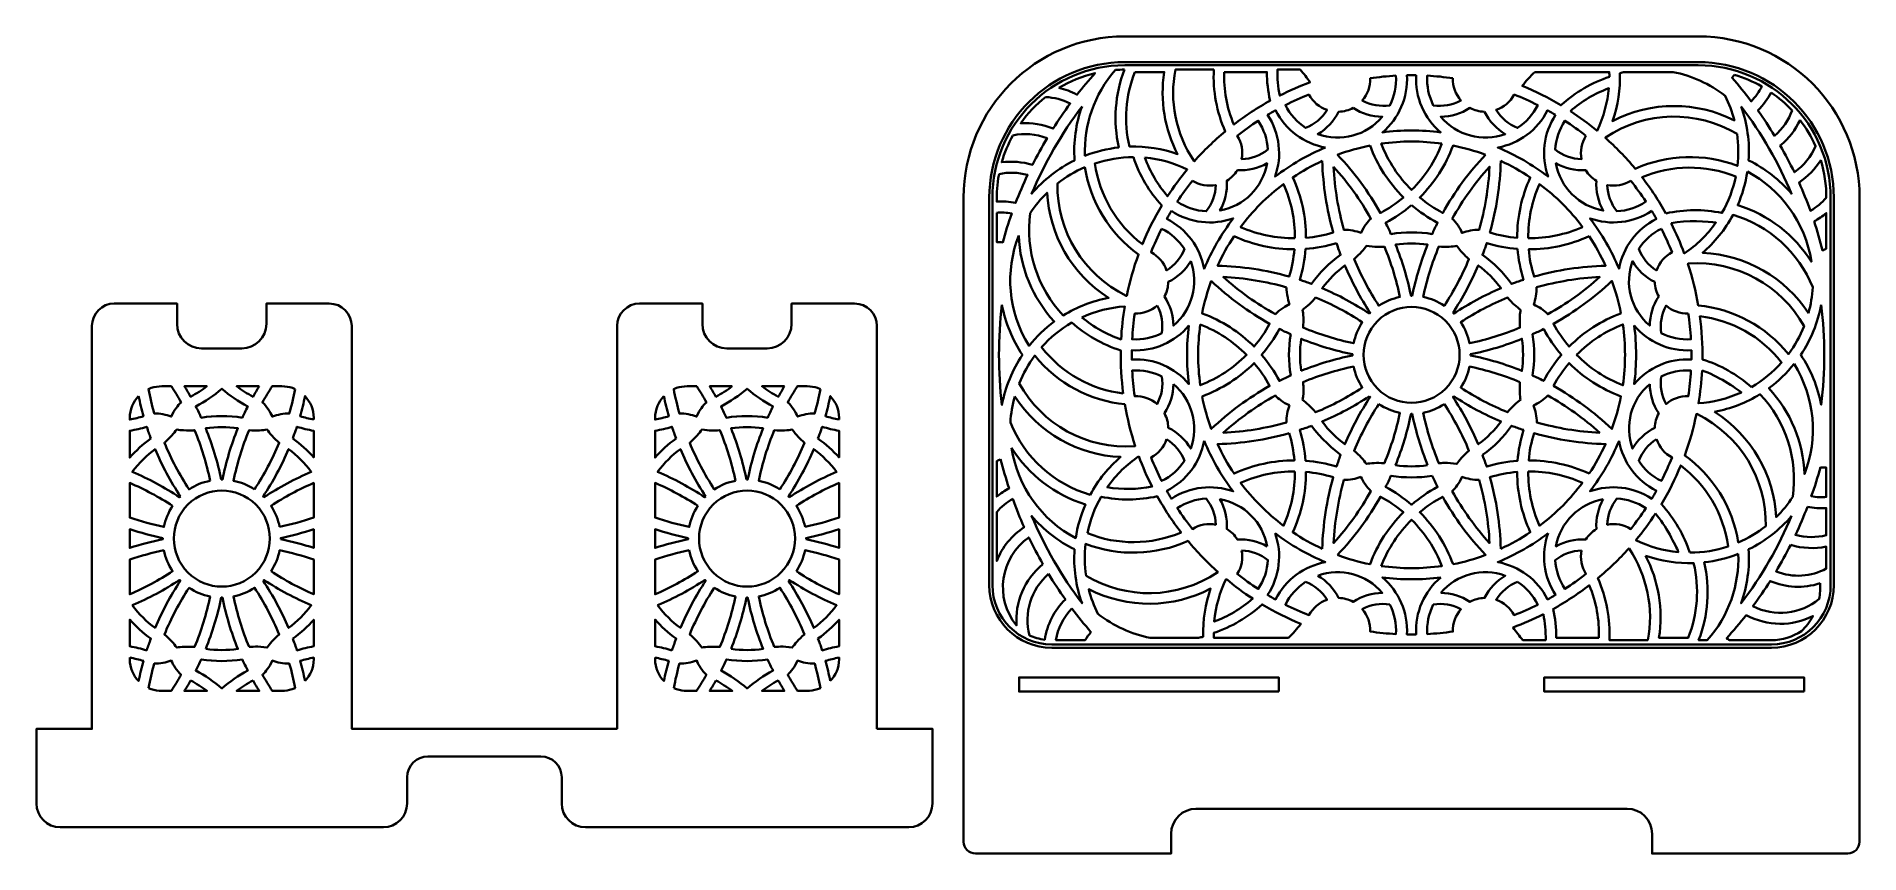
# Model space of a CAD drawing. Header units: inches. Extents: x -2.7 to 13.4, y -10.4 to -3.2.
import ezdxf

# ---------------------------------------------------------------- set-up
doc = ezdxf.new("R2010")
doc.units = ezdxf.units.IN
doc.header["$MEASUREMENT"] = 0
doc.layers.add('Tablet holder 7', color=7, linetype='Continuous', lineweight=0)

msp = doc.modelspace()

# ---------------------------------------------------------------- linework, layer by layer
at = {"layer": 'Tablet holder 7', "color": 22, "lineweight": 35, "true_color": 0xe52421}
for points, knots in [([(11.939, -3.208), (11.939, -3.208), (6.898, -3.208), (6.898, -3.208), (6.116, -3.208), (5.482, -3.842), (5.482, -4.625), (5.482, -4.625), (5.482, -10.289), (5.482, -10.289), (5.482, -10.347), (5.528, -10.393), (5.586, -10.393), (5.586, -10.393), (7.305, -10.393), (7.305, -10.393), (7.305, -10.393), (7.305, -10.219), (7.305, -10.219), (7.305, -10.098), (7.404, -9.999), (7.525, -9.999), (7.525, -9.999), (11.312, -9.999), (11.312, -9.999), (11.434, -9.999), (11.533, -10.098), (11.533, -10.219), (11.533, -10.219), (11.533, -10.393), (11.533, -10.393), (11.533, -10.393), (13.252, -10.393), (13.252, -10.393), (13.309, -10.393), (13.356, -10.347), (13.356, -10.289), (13.356, -10.289), (13.356, -4.625), (13.356, -4.625), (13.356, -3.842), (12.722, -3.208), (11.939, -3.208)], [0, 0, 0, 0, 1, 1, 1, 2, 2, 2, 3, 3, 3, 4, 4, 4, 5, 5, 5, 6, 6, 6, 7, 7, 7, 8, 8, 8, 9, 9, 9, 10, 10, 10, 11, 11, 11, 12, 12, 12, 13, 13, 13, 14, 14, 14, 14]), ([(6.987, -3.521), (6.987, -3.521), (7.245, -3.521), (7.245, -3.521), (7.206, -3.771), (7.248, -4.023), (7.363, -4.243), (7.232, -4.196), (7.088, -4.173), (6.94, -4.177), (6.887, -3.958), (6.905, -3.728), (6.987, -3.521)], [0, 0, 0, 0, 1, 1, 1, 2, 2, 2, 3, 3, 3, 4, 4, 4, 4]), ([(7.773, -3.521), (7.773, -3.521), (8.147, -3.521), (8.147, -3.521), (8.147, -3.607), (8.157, -3.691), (8.175, -3.773), (8.065, -3.834), (7.958, -3.904), (7.857, -3.983), (7.794, -3.833), (7.767, -3.676), (7.773, -3.521)], [0, 0, 0, 0, 1, 1, 1, 2, 2, 2, 3, 3, 3, 4, 4, 4, 4]), ([(10.501, -3.521), (10.501, -3.521), (11.156, -3.521), (11.156, -3.521), (11.157, -3.535), (11.158, -3.549), (11.158, -3.563), (11.006, -3.614), (10.859, -3.697), (10.732, -3.813), (10.622, -3.747), (10.508, -3.691), (10.392, -3.643), (10.424, -3.6), (10.461, -3.559), (10.501, -3.521)], [0, 0, 0, 0, 1, 1, 1, 2, 2, 2, 3, 3, 3, 4, 4, 4, 5, 5, 5, 5]), ([(11.25, -3.53), (11.264, -3.526), (11.277, -3.523), (11.291, -3.521), (11.291, -3.521), (11.717, -3.521), (11.717, -3.521), (11.882, -3.554), (12.039, -3.624), (12.175, -3.731), (12.21, -3.8), (12.237, -3.872), (12.256, -3.946), (11.925, -3.78), (11.527, -3.774), (11.184, -3.952), (11.233, -3.813), (11.254, -3.672), (11.25, -3.53)], [0, 0, 0, 0, 1, 1, 1, 2, 2, 2, 3, 3, 3, 4, 4, 4, 5, 5, 5, 6, 6, 6, 6]), ([(9.686, -4.151), (9.626, -4.305), (9.534, -4.444), (9.419, -4.558), (9.303, -4.444), (9.212, -4.305), (9.152, -4.151), (9.329, -4.126), (9.509, -4.126), (9.686, -4.151)], [0, 0, 0, 0, 1, 1, 1, 2, 2, 2, 3, 3, 3, 3]), ([(6.974, -4.27), (7.028, -4.432), (7.114, -4.575), (7.224, -4.695), (7.158, -4.805), (7.101, -4.919), (7.053, -5.035), (6.825, -4.861), (6.676, -4.606), (6.636, -4.325), (6.744, -4.289), (6.858, -4.27), (6.974, -4.27)], [0, 0, 0, 0, 1, 1, 1, 2, 2, 2, 3, 3, 3, 4, 4, 4, 4]), ([(8.634, -4.303), (8.64, -4.517), (8.672, -4.728), (8.731, -4.932), (8.652, -4.956), (8.572, -4.972), (8.491, -4.979), (8.491, -4.797), (8.452, -4.616), (8.375, -4.448), (8.458, -4.393), (8.545, -4.344), (8.634, -4.303)], [0, 0, 0, 0, 1, 1, 1, 2, 2, 2, 3, 3, 3, 4, 4, 4, 4]), ([(9.054, -4.168), (9.118, -4.341), (9.219, -4.496), (9.347, -4.624), (9.285, -4.676), (9.217, -4.722), (9.145, -4.761), (9.041, -4.575), (8.915, -4.403), (8.768, -4.248), (8.862, -4.214), (8.957, -4.187), (9.054, -4.168)], [0, 0, 0, 0, 1, 1, 1, 2, 2, 2, 3, 3, 3, 4, 4, 4, 4]), ([(10.069, -4.248), (9.922, -4.403), (9.796, -4.575), (9.693, -4.761), (9.621, -4.722), (9.553, -4.676), (9.491, -4.624), (9.619, -4.496), (9.72, -4.341), (9.783, -4.168), (9.88, -4.187), (9.976, -4.214), (10.069, -4.248)], [0, 0, 0, 0, 1, 1, 1, 2, 2, 2, 3, 3, 3, 4, 4, 4, 4]), ([(10.203, -4.303), (10.293, -4.344), (10.379, -4.393), (10.462, -4.448), (10.385, -4.616), (10.347, -4.797), (10.347, -4.979), (10.266, -4.972), (10.186, -4.956), (10.107, -4.932), (10.165, -4.728), (10.197, -4.517), (10.203, -4.303)], [0, 0, 0, 0, 1, 1, 1, 2, 2, 2, 3, 3, 3, 4, 4, 4, 4]), ([(11.654, -4.764), (11.593, -4.654), (11.523, -4.548), (11.444, -4.446), (11.705, -4.337), (12, -4.332), (12.268, -4.44), (12.245, -4.551), (12.205, -4.659), (12.147, -4.76), (11.983, -4.727), (11.818, -4.728), (11.654, -4.764)], [0, 0, 0, 0, 1, 1, 1, 2, 2, 2, 3, 3, 3, 4, 4, 4, 4]), ([(6.068, -4.761), (6.111, -4.695), (6.16, -4.636), (6.215, -4.582), (6.236, -4.947), (6.424, -5.295), (6.756, -5.507), (6.614, -5.534), (6.481, -5.585), (6.357, -5.662), (6.129, -5.423), (6.022, -5.089), (6.068, -4.761)], [0, 0, 0, 0, 1, 1, 1, 2, 2, 2, 3, 3, 3, 4, 4, 4, 4]), ([(8.394, -4.983), (8.231, -4.984), (8.068, -4.951), (7.916, -4.884), (8.021, -4.744), (8.147, -4.616), (8.294, -4.506), (8.361, -4.657), (8.394, -4.82), (8.394, -4.983)], [0, 0, 0, 0, 1, 1, 1, 2, 2, 2, 3, 3, 3, 3]), ([(10.444, -4.983), (10.443, -4.82), (10.477, -4.657), (10.543, -4.506), (10.687, -4.613), (10.813, -4.739), (10.921, -4.884), (10.77, -4.951), (10.607, -4.984), (10.444, -4.983)], [0, 0, 0, 0, 1, 1, 1, 2, 2, 2, 3, 3, 3, 3]), ([(12.907, -5.641), (12.702, -5.33), (12.362, -5.128), (11.976, -5.111), (12.081, -5.021), (12.174, -4.908), (12.244, -4.777), (12.561, -4.871), (12.821, -5.106), (12.944, -5.414), (12.94, -5.491), (12.927, -5.567), (12.907, -5.641)], [0, 0, 0, 0, 1, 1, 1, 2, 2, 2, 3, 3, 3, 4, 4, 4, 4]), ([(7.859, -4.965), (8.027, -5.042), (8.208, -5.08), (8.389, -5.08), (8.382, -5.161), (8.367, -5.242), (8.343, -5.32), (8.139, -5.262), (7.928, -5.23), (7.714, -5.224), (7.755, -5.134), (7.803, -5.048), (7.859, -4.965)], [0, 0, 0, 0, 1, 1, 1, 2, 2, 2, 3, 3, 3, 4, 4, 4, 4]), ([(10.979, -4.965), (11.035, -5.048), (11.083, -5.134), (11.124, -5.224), (10.91, -5.23), (10.699, -5.262), (10.495, -5.32), (10.471, -5.242), (10.455, -5.161), (10.448, -5.08), (10.63, -5.08), (10.811, -5.042), (10.979, -4.965)], [0, 0, 0, 0, 1, 1, 1, 2, 2, 2, 3, 3, 3, 4, 4, 4, 4]), ([(9.424, -5.489), (9.424, -5.489), (9.414, -5.489), (9.414, -5.489), (9.382, -5.335), (9.337, -5.183), (9.278, -5.038), (9.371, -5.025), (9.466, -5.025), (9.56, -5.038), (9.501, -5.183), (9.456, -5.335), (9.424, -5.489)], [0, 0, 0, 0, 1, 1, 1, 2, 2, 2, 3, 3, 3, 4, 4, 4, 4]), ([(9.048, -5.645), (8.916, -5.558), (8.777, -5.483), (8.633, -5.422), (8.692, -5.343), (8.76, -5.276), (8.833, -5.222), (8.893, -5.366), (8.968, -5.506), (9.055, -5.638), (9.052, -5.641), (9.051, -5.641), (9.048, -5.645)], [0, 0, 0, 0, 1, 1, 1, 2, 2, 2, 3, 3, 3, 4, 4, 4, 4]), ([(9.782, -5.638), (9.869, -5.506), (9.944, -5.366), (10.005, -5.222), (10.081, -5.278), (10.149, -5.346), (10.205, -5.422), (10.061, -5.483), (9.921, -5.558), (9.79, -5.645), (9.786, -5.641), (9.787, -5.642), (9.782, -5.638)], [0, 0, 0, 0, 1, 1, 1, 2, 2, 2, 3, 3, 3, 4, 4, 4, 4]), ([(7.659, -5.358), (7.814, -5.505), (7.986, -5.631), (8.171, -5.734), (8.133, -5.806), (8.087, -5.874), (8.035, -5.936), (7.907, -5.808), (7.751, -5.707), (7.578, -5.644), (7.598, -5.547), (7.624, -5.451), (7.659, -5.358)], [0, 0, 0, 0, 1, 1, 1, 2, 2, 2, 3, 3, 3, 4, 4, 4, 4]), ([(11.259, -5.644), (11.086, -5.707), (10.931, -5.808), (10.803, -5.936), (10.751, -5.874), (10.705, -5.806), (10.666, -5.734), (10.852, -5.631), (11.024, -5.505), (11.179, -5.358), (11.213, -5.451), (11.24, -5.547), (11.259, -5.644)], [0, 0, 0, 0, 1, 1, 1, 2, 2, 2, 3, 3, 3, 4, 4, 4, 4]), ([(4.72, -9.296), (4.72, -9.206), (4.72, -5.848), (4.72, -5.754), (4.72, -5.646), (4.633, -5.557), (4.523, -5.557), (4.523, -5.557), (3.97, -5.557), (3.97, -5.557), (3.97, -5.557), (3.97, -5.736), (3.97, -5.736), (3.97, -5.855), (3.874, -5.951), (3.755, -5.951), (3.755, -5.951), (3.401, -5.951), (3.401, -5.951), (3.282, -5.951), (3.186, -5.855), (3.186, -5.736), (3.186, -5.736), (3.186, -5.557), (3.186, -5.557), (3.186, -5.557), (2.634, -5.557), (2.634, -5.557), (2.526, -5.557), (2.437, -5.644), (2.437, -5.754), (2.437, -5.86), (2.437, -9.209), (2.437, -9.296), (1.664, -9.296), (0.835, -9.296), (0.104, -9.296), (0.104, -8.855), (0.104, -6.195), (0.104, -5.754), (0.104, -5.646), (0.017, -5.557), (-0.093, -5.557), (-0.093, -5.557), (-0.646, -5.557), (-0.646, -5.557), (-0.646, -5.557), (-0.646, -5.736), (-0.646, -5.736), (-0.646, -5.855), (-0.743, -5.951), (-0.862, -5.951), (-0.862, -5.951), (-1.215, -5.951), (-1.215, -5.951), (-1.334, -5.951), (-1.431, -5.855), (-1.431, -5.736), (-1.431, -5.736), (-1.431, -5.557), (-1.431, -5.557), (-1.431, -5.557), (-1.982, -5.557), (-1.982, -5.557), (-2.09, -5.557), (-2.179, -5.644), (-2.179, -5.754), (-2.179, -6.204), (-2.179, -8.791), (-2.179, -9.297), (-2.179, -9.297), (-2.666, -9.297), (-2.666, -9.297), (-2.666, -9.297), (-2.666, -9.953), (-2.666, -9.953), (-2.666, -10.068), (-2.573, -10.162), (-2.457, -10.162), (-2.457, -10.162), (0.382, -10.162), (0.382, -10.162), (0.498, -10.162), (0.591, -10.068), (0.591, -9.953), (0.591, -9.953), (0.591, -9.723), (0.591, -9.723), (0.591, -9.621), (0.674, -9.539), (0.775, -9.539), (0.775, -9.539), (1.766, -9.539), (1.766, -9.539), (1.868, -9.539), (1.95, -9.621), (1.95, -9.723), (1.95, -9.723), (1.95, -9.953), (1.95, -9.953), (1.95, -10.068), (2.044, -10.162), (2.159, -10.162), (2.159, -10.162), (4.999, -10.162), (4.999, -10.162), (5.114, -10.162), (5.208, -10.068), (5.208, -9.953), (5.208, -9.953), (5.208, -9.296), (5.208, -9.296), (5.178, -9.296), (5.001, -9.296), (4.72, -9.296)], [0, 0, 0, 0, 1, 1, 1, 2, 2, 2, 3, 3, 3, 4, 4, 4, 5, 5, 5, 6, 6, 6, 7, 7, 7, 8, 8, 8, 9, 9, 9, 10, 10, 10, 11, 11, 11, 12, 12, 12, 13, 13, 13, 14, 14, 14, 15, 15, 15, 16, 16, 16, 17, 17, 17, 18, 18, 18, 19, 19, 19, 20, 20, 20, 21, 21, 21, 22, 22, 22, 23, 23, 23, 24, 24, 24, 25, 25, 25, 26, 26, 26, 27, 27, 27, 28, 28, 28, 29, 29, 29, 30, 30, 30, 31, 31, 31, 32, 32, 32, 33, 33, 33, 34, 34, 34, 35, 35, 35, 36, 36, 36, 37, 37, 37, 38, 38, 38, 38]), ([(6.885, -6.348), (6.609, -6.314), (6.348, -6.173), (6.167, -5.941), (6.243, -5.857), (6.332, -5.783), (6.432, -5.725), (6.554, -5.832), (6.699, -5.917), (6.863, -5.969), (6.861, -6.095), (6.868, -6.222), (6.885, -6.348)], [0, 0, 0, 0, 1, 1, 1, 2, 2, 2, 3, 3, 3, 4, 4, 4, 4]), ([(7.562, -5.741), (7.716, -5.801), (7.854, -5.893), (7.969, -6.008), (7.854, -6.124), (7.716, -6.215), (7.562, -6.275), (7.537, -6.098), (7.537, -5.918), (7.562, -5.741)], [0, 0, 0, 0, 1, 1, 1, 2, 2, 2, 3, 3, 3, 3]), ([(10.869, -6.008), (10.983, -5.893), (11.122, -5.801), (11.276, -5.741), (11.301, -5.918), (11.301, -6.098), (11.276, -6.275), (11.122, -6.215), (10.983, -6.124), (10.869, -6.008)], [0, 0, 0, 0, 1, 1, 1, 2, 2, 2, 3, 3, 3, 3]), ([(12.406, -6.291), (12.279, -6.18), (12.133, -6.098), (11.975, -6.048), (11.977, -5.921), (11.97, -5.794), (11.953, -5.668), (12.23, -5.703), (12.491, -5.844), (12.67, -6.075), (12.595, -6.16), (12.506, -6.233), (12.406, -6.291)], [0, 0, 0, 0, 1, 1, 1, 2, 2, 2, 3, 3, 3, 4, 4, 4, 4]), ([(8.449, -6.149), (8.435, -6.056), (8.435, -5.961), (8.449, -5.867), (8.594, -5.926), (8.745, -5.971), (8.9, -6.003), (8.9, -6.003), (8.9, -6.013), (8.9, -6.013), (8.745, -6.045), (8.594, -6.09), (8.449, -6.149)], [0, 0, 0, 0, 1, 1, 1, 2, 2, 2, 3, 3, 3, 4, 4, 4, 4]), ([(9.938, -6.013), (9.938, -6.013), (9.938, -6.003), (9.938, -6.003), (10.092, -5.971), (10.244, -5.926), (10.389, -5.867), (10.402, -5.961), (10.402, -6.056), (10.389, -6.149), (10.244, -6.09), (10.092, -6.045), (9.938, -6.013)], [0, 0, 0, 0, 1, 1, 1, 2, 2, 2, 3, 3, 3, 4, 4, 4, 4]), ([(7.578, -6.373), (7.751, -6.309), (7.907, -6.208), (8.035, -6.08), (8.087, -6.142), (8.133, -6.21), (8.171, -6.282), (7.986, -6.386), (7.814, -6.512), (7.659, -6.659), (7.624, -6.565), (7.598, -6.47), (7.578, -6.373)], [0, 0, 0, 0, 1, 1, 1, 2, 2, 2, 3, 3, 3, 4, 4, 4, 4]), ([(10.666, -6.282), (10.705, -6.21), (10.751, -6.142), (10.803, -6.08), (10.931, -6.208), (11.086, -6.309), (11.259, -6.373), (11.24, -6.47), (11.213, -6.565), (11.179, -6.659), (11.024, -6.512), (10.852, -6.386), (10.666, -6.282)], [0, 0, 0, 0, 1, 1, 1, 2, 2, 2, 3, 3, 3, 4, 4, 4, 4]), ([(-1.769, -6.371), (-1.756, -6.43), (-1.742, -6.489), (-1.726, -6.548), (-1.765, -6.56), (-1.805, -6.569), (-1.846, -6.577), (-1.846, -6.577), (-1.846, -6.563), (-1.846, -6.563), (-1.846, -6.488), (-1.816, -6.421), (-1.769, -6.371)], [0, 0, 0, 0, 1, 1, 1, 2, 2, 2, 3, 3, 3, 4, 4, 4, 4]), ([(-1.481, -6.284), (-1.45, -6.331), (-1.422, -6.378), (-1.395, -6.426), (-1.424, -6.453), (-1.454, -6.492), (-1.482, -6.551), (-1.526, -6.534), (-1.581, -6.522), (-1.631, -6.524), (-1.652, -6.453), (-1.668, -6.382), (-1.682, -6.309), (-1.614, -6.279), (-1.566, -6.284), (-1.481, -6.284)], [0, 0, 0, 0, 1, 1, 1, 2, 2, 2, 3, 3, 3, 4, 4, 4, 5, 5, 5, 5]), ([(-1.167, -6.284), (-1.213, -6.318), (-1.261, -6.349), (-1.312, -6.376), (-1.329, -6.345), (-1.347, -6.315), (-1.366, -6.284), (-1.366, -6.284), (-1.167, -6.284), (-1.167, -6.284)], [0, 0, 0, 0, 1, 1, 1, 2, 2, 2, 3, 3, 3, 3]), ([(-0.857, -6.561), (-0.976, -6.541), (-1.099, -6.541), (-1.218, -6.561), (-1.233, -6.529), (-1.246, -6.5), (-1.266, -6.462), (-1.184, -6.418), (-1.107, -6.366), (-1.037, -6.306), (-0.968, -6.366), (-0.891, -6.418), (-0.809, -6.462), (-0.827, -6.497), (-0.845, -6.535), (-0.857, -6.561)], [0, 0, 0, 0, 1, 1, 1, 2, 2, 2, 3, 3, 3, 4, 4, 4, 5, 5, 5, 5]), ([(-0.709, -6.284), (-0.728, -6.315), (-0.746, -6.345), (-0.763, -6.376), (-0.814, -6.349), (-0.862, -6.318), (-0.908, -6.284), (-0.908, -6.284), (-0.709, -6.284), (-0.709, -6.284)], [0, 0, 0, 0, 1, 1, 1, 2, 2, 2, 3, 3, 3, 3]), ([(-0.393, -6.309), (-0.407, -6.381), (-0.424, -6.453), (-0.444, -6.524), (-0.494, -6.522), (-0.547, -6.534), (-0.593, -6.551), (-0.61, -6.512), (-0.642, -6.461), (-0.68, -6.426), (-0.653, -6.378), (-0.624, -6.331), (-0.594, -6.284), (-0.507, -6.284), (-0.459, -6.279), (-0.393, -6.309)], [0, 0, 0, 0, 1, 1, 1, 2, 2, 2, 3, 3, 3, 4, 4, 4, 5, 5, 5, 5]), ([(-0.229, -6.577), (-0.27, -6.569), (-0.31, -6.56), (-0.349, -6.548), (-0.333, -6.489), (-0.318, -6.43), (-0.306, -6.371), (-0.259, -6.421), (-0.229, -6.488), (-0.229, -6.563), (-0.229, -6.563), (-0.229, -6.577), (-0.229, -6.577)], [0, 0, 0, 0, 1, 1, 1, 2, 2, 2, 3, 3, 3, 4, 4, 4, 4]), ([(2.848, -6.371), (2.86, -6.43), (2.874, -6.489), (2.891, -6.548), (2.851, -6.56), (2.811, -6.569), (2.771, -6.577), (2.771, -6.577), (2.771, -6.563), (2.771, -6.563), (2.771, -6.488), (2.8, -6.421), (2.848, -6.371)], [0, 0, 0, 0, 1, 1, 1, 2, 2, 2, 3, 3, 3, 4, 4, 4, 4]), ([(3.136, -6.284), (3.166, -6.331), (3.195, -6.378), (3.222, -6.426), (3.192, -6.453), (3.162, -6.492), (3.135, -6.551), (3.091, -6.534), (3.036, -6.522), (2.985, -6.524), (2.965, -6.453), (2.948, -6.382), (2.934, -6.309), (3.002, -6.279), (3.05, -6.284), (3.136, -6.284)], [0, 0, 0, 0, 1, 1, 1, 2, 2, 2, 3, 3, 3, 4, 4, 4, 5, 5, 5, 5]), ([(3.449, -6.284), (3.404, -6.318), (3.355, -6.349), (3.305, -6.376), (3.288, -6.345), (3.269, -6.315), (3.251, -6.284), (3.251, -6.284), (3.449, -6.284), (3.449, -6.284)], [0, 0, 0, 0, 1, 1, 1, 2, 2, 2, 3, 3, 3, 3]), ([(3.76, -6.561), (3.64, -6.541), (3.518, -6.541), (3.398, -6.561), (3.383, -6.529), (3.37, -6.5), (3.35, -6.462), (3.432, -6.418), (3.509, -6.366), (3.579, -6.306), (3.649, -6.366), (3.726, -6.418), (3.807, -6.462), (3.789, -6.497), (3.772, -6.535), (3.76, -6.561)], [0, 0, 0, 0, 1, 1, 1, 2, 2, 2, 3, 3, 3, 4, 4, 4, 5, 5, 5, 5]), ([(3.907, -6.284), (3.889, -6.315), (3.871, -6.345), (3.853, -6.376), (3.802, -6.349), (3.754, -6.318), (3.709, -6.284), (3.709, -6.284), (3.907, -6.284), (3.907, -6.284)], [0, 0, 0, 0, 1, 1, 1, 2, 2, 2, 3, 3, 3, 3]), ([(4.223, -6.309), (4.209, -6.381), (4.193, -6.453), (4.172, -6.524), (4.123, -6.522), (4.069, -6.534), (4.023, -6.551), (4.006, -6.512), (3.974, -6.461), (3.937, -6.426), (3.964, -6.378), (3.992, -6.331), (4.022, -6.284), (4.11, -6.284), (4.157, -6.279), (4.223, -6.309)], [0, 0, 0, 0, 1, 1, 1, 2, 2, 2, 3, 3, 3, 4, 4, 4, 5, 5, 5, 5]), ([(4.387, -6.577), (4.347, -6.569), (4.307, -6.56), (4.267, -6.548), (4.284, -6.489), (4.298, -6.43), (4.31, -6.371), (4.358, -6.421), (4.387, -6.488), (4.387, -6.563), (4.387, -6.563), (4.387, -6.577), (4.387, -6.577)], [0, 0, 0, 0, 1, 1, 1, 2, 2, 2, 3, 3, 3, 4, 4, 4, 4]), ([(5.931, -6.375), (6.142, -6.696), (6.49, -6.89), (6.862, -6.906), (6.754, -6.999), (6.665, -7.108), (6.594, -7.239), (6.277, -7.146), (6.017, -6.911), (5.893, -6.603), (5.898, -6.525), (5.91, -6.449), (5.931, -6.375)], [0, 0, 0, 0, 1, 1, 1, 2, 2, 2, 3, 3, 3, 4, 4, 4, 4]), ([(9.048, -6.372), (9.05, -6.374), (9.05, -6.374), (9.055, -6.379), (8.968, -6.511), (8.893, -6.65), (8.833, -6.794), (8.759, -6.74), (8.691, -6.673), (8.633, -6.595), (8.777, -6.534), (8.916, -6.459), (9.048, -6.372)], [0, 0, 0, 0, 1, 1, 1, 2, 2, 2, 3, 3, 3, 4, 4, 4, 4]), ([(9.79, -6.372), (9.921, -6.459), (10.061, -6.534), (10.205, -6.595), (10.15, -6.669), (10.083, -6.737), (10.005, -6.794), (9.944, -6.65), (9.869, -6.511), (9.782, -6.379), (9.788, -6.374), (9.788, -6.374), (9.79, -6.372)], [0, 0, 0, 0, 1, 1, 1, 2, 2, 2, 3, 3, 3, 4, 4, 4, 4]), ([(12.082, -6.509), (12.226, -6.482), (12.359, -6.43), (12.481, -6.354), (12.709, -6.594), (12.816, -6.928), (12.769, -7.256), (12.727, -7.321), (12.678, -7.381), (12.623, -7.434), (12.602, -7.065), (12.41, -6.72), (12.082, -6.509)], [0, 0, 0, 0, 1, 1, 1, 2, 2, 2, 3, 3, 3, 4, 4, 4, 4]), ([(9.56, -6.978), (9.466, -6.992), (9.371, -6.992), (9.278, -6.978), (9.337, -6.833), (9.382, -6.682), (9.414, -6.527), (9.414, -6.527), (9.424, -6.527), (9.424, -6.527), (9.456, -6.682), (9.501, -6.833), (9.56, -6.978)], [0, 0, 0, 0, 1, 1, 1, 2, 2, 2, 3, 3, 3, 4, 4, 4, 4]), ([(-1.661, -6.744), (-1.732, -6.795), (-1.792, -6.85), (-1.846, -6.911), (-1.846, -6.911), (-1.846, -6.676), (-1.846, -6.676), (-1.796, -6.667), (-1.746, -6.656), (-1.697, -6.641), (-1.682, -6.687), (-1.677, -6.7), (-1.661, -6.744)], [0, 0, 0, 0, 1, 1, 1, 2, 2, 2, 3, 3, 3, 4, 4, 4, 4]), ([(-1.14, -7.115), (-1.205, -7.128), (-1.268, -7.153), (-1.325, -7.191), (-1.41, -7.061), (-1.483, -6.924), (-1.542, -6.781), (-1.489, -6.735), (-1.457, -6.697), (-1.434, -6.665), (-1.353, -6.679), (-1.278, -6.671), (-1.277, -6.671), (-1.217, -6.814), (-1.172, -6.962), (-1.14, -7.115)], [0, 0, 0, 0, 1, 1, 1, 2, 2, 2, 3, 3, 3, 4, 4, 4, 5, 5, 5, 5]), ([(-1.043, -7.105), (-1.074, -6.95), (-1.12, -6.799), (-1.179, -6.654), (-1.085, -6.64), (-0.99, -6.64), (-0.896, -6.654), (-0.955, -6.799), (-1.001, -6.95), (-1.032, -7.105), (-1.032, -7.105), (-1.043, -7.105), (-1.043, -7.105)], [0, 0, 0, 0, 1, 1, 1, 2, 2, 2, 3, 3, 3, 4, 4, 4, 4]), ([(-0.75, -7.191), (-0.807, -7.153), (-0.87, -7.128), (-0.935, -7.115), (-0.903, -6.962), (-0.857, -6.814), (-0.798, -6.671), (-0.728, -6.676), (-0.679, -6.672), (-0.64, -6.665), (-0.62, -6.695), (-0.576, -6.746), (-0.533, -6.781), (-0.592, -6.924), (-0.665, -7.061), (-0.75, -7.191)], [0, 0, 0, 0, 1, 1, 1, 2, 2, 2, 3, 3, 3, 4, 4, 4, 5, 5, 5, 5]), ([(-0.414, -6.744), (-0.39, -6.679), (-0.392, -6.685), (-0.377, -6.641), (-0.329, -6.655), (-0.279, -6.667), (-0.229, -6.676), (-0.229, -6.676), (-0.229, -6.91), (-0.229, -6.91), (-0.283, -6.849), (-0.343, -6.795), (-0.414, -6.744)], [0, 0, 0, 0, 1, 1, 1, 2, 2, 2, 3, 3, 3, 4, 4, 4, 4]), ([(2.956, -6.744), (2.884, -6.795), (2.824, -6.85), (2.771, -6.911), (2.771, -6.911), (2.771, -6.676), (2.771, -6.676), (2.821, -6.667), (2.87, -6.656), (2.919, -6.641), (2.934, -6.687), (2.939, -6.7), (2.956, -6.744)], [0, 0, 0, 0, 1, 1, 1, 2, 2, 2, 3, 3, 3, 4, 4, 4, 4]), ([(3.477, -7.115), (3.412, -7.128), (3.349, -7.153), (3.291, -7.191), (3.206, -7.061), (3.133, -6.924), (3.075, -6.781), (3.127, -6.735), (3.16, -6.697), (3.182, -6.665), (3.248, -6.676), (3.287, -6.674), (3.337, -6.671), (3.338, -6.671), (3.339, -6.671), (3.34, -6.671), (3.399, -6.814), (3.445, -6.962), (3.477, -7.115)], [0, 0, 0, 0, 1, 1, 1, 2, 2, 2, 3, 3, 3, 4, 4, 4, 5, 5, 5, 6, 6, 6, 6]), ([(3.574, -7.105), (3.542, -6.95), (3.497, -6.799), (3.438, -6.654), (3.531, -6.64), (3.627, -6.64), (3.72, -6.654), (3.661, -6.799), (3.616, -6.95), (3.584, -7.105), (3.584, -7.105), (3.574, -7.105), (3.574, -7.105)], [0, 0, 0, 0, 1, 1, 1, 2, 2, 2, 3, 3, 3, 4, 4, 4, 4]), ([(3.867, -7.191), (3.809, -7.153), (3.746, -7.128), (3.681, -7.115), (3.713, -6.962), (3.759, -6.814), (3.818, -6.671), (3.888, -6.676), (3.938, -6.672), (3.976, -6.665), (4.011, -6.716), (4.046, -6.747), (4.082, -6.779), (4.082, -6.78), (4.083, -6.781), (4.083, -6.781), (4.024, -6.924), (3.952, -7.061), (3.867, -7.191)], [0, 0, 0, 0, 1, 1, 1, 2, 2, 2, 3, 3, 3, 4, 4, 4, 5, 5, 5, 6, 6, 6, 6]), ([(4.202, -6.744), (4.227, -6.679), (4.224, -6.685), (4.239, -6.641), (4.288, -6.655), (4.337, -6.667), (4.387, -6.676), (4.387, -6.676), (4.387, -6.91), (4.387, -6.91), (4.333, -6.849), (4.274, -6.795), (4.202, -6.744)], [0, 0, 0, 0, 1, 1, 1, 2, 2, 2, 3, 3, 3, 4, 4, 4, 4]), ([(8.343, -6.697), (8.367, -6.775), (8.382, -6.855), (8.389, -6.936), (8.208, -6.936), (8.027, -6.975), (7.859, -7.052), (7.803, -6.969), (7.755, -6.882), (7.714, -6.793), (7.928, -6.787), (8.139, -6.755), (8.343, -6.697)], [0, 0, 0, 0, 1, 1, 1, 2, 2, 2, 3, 3, 3, 4, 4, 4, 4]), ([(10.042, -6.888), (10.143, -6.816), (10.229, -6.73), (10.298, -6.632), (10.34, -6.647), (10.361, -6.655), (10.402, -6.668), (10.375, -6.757), (10.358, -6.848), (10.35, -6.94), (10.259, -6.947), (10.167, -6.964), (10.079, -6.991), (10.063, -6.945), (10.064, -6.946), (10.042, -6.888)], [0, 0, 0, 0, 1, 1, 1, 2, 2, 2, 3, 3, 3, 4, 4, 4, 5, 5, 5, 5]), ([(10.979, -7.052), (10.811, -6.975), (10.63, -6.936), (10.448, -6.936), (10.455, -6.855), (10.471, -6.775), (10.495, -6.697), (10.699, -6.755), (10.91, -6.787), (11.124, -6.793), (11.083, -6.882), (11.035, -6.969), (10.979, -7.052)], [0, 0, 0, 0, 1, 1, 1, 2, 2, 2, 3, 3, 3, 4, 4, 4, 4]), ([(-1.401, -7.253), (-1.404, -7.256), (-1.405, -7.257), (-1.408, -7.26), (-1.54, -7.173), (-1.679, -7.098), (-1.824, -7.037), (-1.764, -6.958), (-1.696, -6.891), (-1.624, -6.837), (-1.563, -6.982), (-1.488, -7.121), (-1.401, -7.253)], [0, 0, 0, 0, 1, 1, 1, 2, 2, 2, 3, 3, 3, 4, 4, 4, 4]), ([(-0.667, -7.26), (-0.67, -7.257), (-0.669, -7.258), (-0.674, -7.253), (-0.587, -7.121), (-0.512, -6.982), (-0.451, -6.837), (-0.375, -6.894), (-0.308, -6.961), (-0.251, -7.037), (-0.396, -7.098), (-0.535, -7.173), (-0.667, -7.26)], [0, 0, 0, 0, 1, 1, 1, 2, 2, 2, 3, 3, 3, 4, 4, 4, 4]), ([(3.216, -7.253), (3.212, -7.256), (3.211, -7.257), (3.208, -7.26), (3.076, -7.173), (2.937, -7.098), (2.793, -7.037), (2.852, -6.958), (2.92, -6.891), (2.993, -6.837), (3.054, -6.982), (3.128, -7.121), (3.216, -7.253)], [0, 0, 0, 0, 1, 1, 1, 2, 2, 2, 3, 3, 3, 4, 4, 4, 4]), ([(3.95, -7.26), (3.946, -7.257), (3.947, -7.258), (3.942, -7.253), (4.029, -7.121), (4.104, -6.982), (4.165, -6.837), (4.241, -6.894), (4.309, -6.961), (4.365, -7.037), (4.221, -7.098), (4.082, -7.173), (3.95, -7.26)], [0, 0, 0, 0, 1, 1, 1, 2, 2, 2, 3, 3, 3, 4, 4, 4, 4]), ([(8.394, -7.033), (8.394, -7.196), (8.361, -7.359), (8.294, -7.511), (8.148, -7.401), (8.022, -7.273), (7.916, -7.133), (8.068, -7.066), (8.231, -7.033), (8.394, -7.033)], [0, 0, 0, 0, 1, 1, 1, 2, 2, 2, 3, 3, 3, 3]), ([(8.634, -7.713), (8.545, -7.672), (8.458, -7.624), (8.375, -7.568), (8.452, -7.4), (8.491, -7.219), (8.491, -7.038), (8.572, -7.045), (8.652, -7.06), (8.731, -7.084), (8.672, -7.288), (8.64, -7.499), (8.634, -7.713)], [0, 0, 0, 0, 1, 1, 1, 2, 2, 2, 3, 3, 3, 4, 4, 4, 4]), ([(10.203, -7.713), (10.197, -7.499), (10.165, -7.288), (10.107, -7.084), (10.186, -7.06), (10.266, -7.045), (10.347, -7.038), (10.347, -7.219), (10.385, -7.4), (10.462, -7.568), (10.379, -7.624), (10.293, -7.672), (10.203, -7.713)], [0, 0, 0, 0, 1, 1, 1, 2, 2, 2, 3, 3, 3, 4, 4, 4, 4]), ([(10.444, -7.033), (10.607, -7.033), (10.77, -7.066), (10.921, -7.133), (10.818, -7.271), (10.694, -7.398), (10.543, -7.511), (10.477, -7.359), (10.443, -7.196), (10.444, -7.033)], [0, 0, 0, 0, 1, 1, 1, 2, 2, 2, 3, 3, 3, 3]), ([(11.864, -7.747), (11.812, -7.593), (11.73, -7.448), (11.614, -7.322), (11.68, -7.212), (11.737, -7.098), (11.784, -6.981), (12.004, -7.148), (12.161, -7.4), (12.201, -7.692), (12.094, -7.728), (11.98, -7.747), (11.864, -7.747)], [0, 0, 0, 0, 1, 1, 1, 2, 2, 2, 3, 3, 3, 4, 4, 4, 4]), ([(-1.47, -7.336), (-1.508, -7.393), (-1.533, -7.456), (-1.546, -7.521), (-1.648, -7.5), (-1.748, -7.472), (-1.846, -7.439), (-1.846, -7.439), (-1.846, -7.134), (-1.846, -7.134), (-1.716, -7.19), (-1.589, -7.258), (-1.47, -7.336)], [0, 0, 0, 0, 1, 1, 1, 2, 2, 2, 3, 3, 3, 4, 4, 4, 4]), ([(-1.336, -7.922), (-1.5, -7.757), (-1.5, -7.49), (-1.336, -7.325), (-1.171, -7.161), (-0.904, -7.161), (-0.739, -7.325), (-0.574, -7.49), (-0.574, -7.757), (-0.739, -7.922), (-0.904, -8.087), (-1.171, -8.087), (-1.336, -7.922)], [0, 0, 0, 0, 1, 1, 1, 2, 2, 2, 3, 3, 3, 4, 4, 4, 4]), ([(-0.529, -7.521), (-0.542, -7.456), (-0.567, -7.393), (-0.605, -7.336), (-0.485, -7.258), (-0.36, -7.19), (-0.229, -7.134), (-0.229, -7.134), (-0.229, -7.439), (-0.229, -7.439), (-0.327, -7.472), (-0.427, -7.5), (-0.529, -7.521)], [0, 0, 0, 0, 1, 1, 1, 2, 2, 2, 3, 3, 3, 4, 4, 4, 4]), ([(3.147, -7.336), (3.109, -7.393), (3.083, -7.456), (3.07, -7.521), (2.968, -7.5), (2.868, -7.472), (2.771, -7.439), (2.771, -7.439), (2.771, -7.134), (2.771, -7.134), (2.901, -7.19), (3.027, -7.258), (3.147, -7.336)], [0, 0, 0, 0, 1, 1, 1, 2, 2, 2, 3, 3, 3, 4, 4, 4, 4]), ([(3.281, -7.922), (3.116, -7.757), (3.116, -7.49), (3.281, -7.325), (3.445, -7.161), (3.713, -7.161), (3.877, -7.325), (4.042, -7.49), (4.042, -7.757), (3.877, -7.922), (3.713, -8.087), (3.445, -8.087), (3.281, -7.922)], [0, 0, 0, 0, 1, 1, 1, 2, 2, 2, 3, 3, 3, 4, 4, 4, 4]), ([(4.088, -7.521), (4.075, -7.456), (4.049, -7.393), (4.012, -7.336), (4.131, -7.258), (4.257, -7.19), (4.387, -7.134), (4.387, -7.134), (4.387, -7.439), (4.387, -7.439), (4.289, -7.472), (4.189, -7.5), (4.088, -7.521)], [0, 0, 0, 0, 1, 1, 1, 2, 2, 2, 3, 3, 3, 4, 4, 4, 4]), ([(6.57, -7.576), (6.592, -7.465), (6.633, -7.357), (6.691, -7.256), (6.853, -7.289), (7.021, -7.288), (7.184, -7.252), (7.245, -7.362), (7.315, -7.469), (7.393, -7.57), (7.13, -7.681), (6.834, -7.684), (6.57, -7.576)], [0, 0, 0, 0, 1, 1, 1, 2, 2, 2, 3, 3, 3, 4, 4, 4, 4]), ([(8.768, -7.768), (8.915, -7.613), (9.041, -7.441), (9.145, -7.256), (9.217, -7.294), (9.285, -7.34), (9.347, -7.392), (9.219, -7.52), (9.118, -7.676), (9.054, -7.849), (8.957, -7.83), (8.862, -7.803), (8.768, -7.768)], [0, 0, 0, 0, 1, 1, 1, 2, 2, 2, 3, 3, 3, 4, 4, 4, 4]), ([(9.783, -7.849), (9.72, -7.676), (9.619, -7.52), (9.491, -7.392), (9.553, -7.34), (9.621, -7.294), (9.693, -7.256), (9.796, -7.441), (9.922, -7.613), (10.069, -7.768), (9.976, -7.803), (9.88, -7.83), (9.783, -7.849)], [0, 0, 0, 0, 1, 1, 1, 2, 2, 2, 3, 3, 3, 4, 4, 4, 4]), ([(9.152, -7.865), (9.212, -7.711), (9.303, -7.573), (9.419, -7.458), (9.534, -7.573), (9.626, -7.711), (9.686, -7.865), (9.509, -7.89), (9.329, -7.89), (9.152, -7.865)], [0, 0, 0, 0, 1, 1, 1, 2, 2, 2, 3, 3, 3, 3]), ([(-1.556, -7.619), (-1.556, -7.619), (-1.556, -7.629), (-1.556, -7.629), (-1.654, -7.649), (-1.751, -7.675), (-1.846, -7.706), (-1.846, -7.706), (-1.846, -7.541), (-1.846, -7.541), (-1.751, -7.572), (-1.654, -7.598), (-1.556, -7.619)], [0, 0, 0, 0, 1, 1, 1, 2, 2, 2, 3, 3, 3, 4, 4, 4, 4]), ([(-0.519, -7.629), (-0.519, -7.629), (-0.519, -7.619), (-0.519, -7.619), (-0.42, -7.598), (-0.324, -7.572), (-0.229, -7.541), (-0.229, -7.541), (-0.229, -7.706), (-0.229, -7.706), (-0.324, -7.675), (-0.42, -7.649), (-0.519, -7.629)], [0, 0, 0, 0, 1, 1, 1, 2, 2, 2, 3, 3, 3, 4, 4, 4, 4]), ([(3.06, -7.619), (3.06, -7.619), (3.06, -7.629), (3.06, -7.629), (2.962, -7.649), (2.865, -7.675), (2.771, -7.706), (2.771, -7.706), (2.771, -7.541), (2.771, -7.541), (2.865, -7.572), (2.962, -7.598), (3.06, -7.619)], [0, 0, 0, 0, 1, 1, 1, 2, 2, 2, 3, 3, 3, 4, 4, 4, 4]), ([(4.098, -7.629), (4.098, -7.629), (4.098, -7.619), (4.098, -7.619), (4.196, -7.598), (4.292, -7.572), (4.387, -7.541), (4.387, -7.541), (4.387, -7.706), (4.387, -7.706), (4.292, -7.675), (4.196, -7.649), (4.098, -7.629)], [0, 0, 0, 0, 1, 1, 1, 2, 2, 2, 3, 3, 3, 4, 4, 4, 4]), ([(-1.546, -7.726), (-1.533, -7.791), (-1.508, -7.854), (-1.47, -7.911), (-1.589, -7.989), (-1.716, -8.057), (-1.846, -8.113), (-1.846, -8.113), (-1.846, -7.809), (-1.846, -7.809), (-1.748, -7.775), (-1.648, -7.747), (-1.546, -7.726)], [0, 0, 0, 0, 1, 1, 1, 2, 2, 2, 3, 3, 3, 4, 4, 4, 4]), ([(-0.605, -7.911), (-0.567, -7.854), (-0.542, -7.791), (-0.529, -7.726), (-0.427, -7.747), (-0.327, -7.775), (-0.229, -7.809), (-0.229, -7.809), (-0.229, -8.113), (-0.229, -8.113), (-0.359, -8.057), (-0.485, -7.989), (-0.605, -7.911)], [0, 0, 0, 0, 1, 1, 1, 2, 2, 2, 3, 3, 3, 4, 4, 4, 4]), ([(3.07, -7.726), (3.083, -7.791), (3.109, -7.854), (3.147, -7.911), (3.027, -7.989), (2.901, -8.057), (2.771, -8.113), (2.771, -8.113), (2.771, -7.809), (2.771, -7.809), (2.868, -7.775), (2.968, -7.747), (3.07, -7.726)], [0, 0, 0, 0, 1, 1, 1, 2, 2, 2, 3, 3, 3, 4, 4, 4, 4]), ([(4.012, -7.911), (4.049, -7.854), (4.075, -7.791), (4.088, -7.726), (4.189, -7.747), (4.289, -7.775), (4.387, -7.809), (4.387, -7.809), (4.387, -8.113), (4.387, -8.113), (4.257, -8.057), (4.131, -7.989), (4.012, -7.911)], [0, 0, 0, 0, 1, 1, 1, 2, 2, 2, 3, 3, 3, 4, 4, 4, 4]), ([(11.475, -7.774), (11.612, -7.822), (11.754, -7.843), (11.898, -7.839), (11.951, -8.059), (11.932, -8.289), (11.85, -8.496), (11.85, -8.496), (11.593, -8.496), (11.593, -8.496), (11.632, -8.245), (11.589, -7.992), (11.475, -7.774)], [0, 0, 0, 0, 1, 1, 1, 2, 2, 2, 3, 3, 3, 4, 4, 4, 4]), ([(-1.824, -8.21), (-1.679, -8.149), (-1.54, -8.074), (-1.408, -7.987), (-1.406, -7.989), (-1.406, -7.99), (-1.401, -7.994), (-1.488, -8.126), (-1.563, -8.266), (-1.624, -8.41), (-1.698, -8.355), (-1.765, -8.289), (-1.824, -8.21)], [0, 0, 0, 0, 1, 1, 1, 2, 2, 2, 3, 3, 3, 4, 4, 4, 4]), ([(-0.674, -7.994), (-0.669, -7.989), (-0.669, -7.989), (-0.667, -7.987), (-0.535, -8.074), (-0.396, -8.149), (-0.251, -8.21), (-0.307, -8.285), (-0.373, -8.352), (-0.451, -8.41), (-0.512, -8.266), (-0.587, -8.126), (-0.674, -7.994)], [0, 0, 0, 0, 1, 1, 1, 2, 2, 2, 3, 3, 3, 4, 4, 4, 4]), ([(2.793, -8.21), (2.937, -8.149), (3.076, -8.074), (3.208, -7.987), (3.21, -7.989), (3.21, -7.99), (3.216, -7.994), (3.128, -8.126), (3.054, -8.266), (2.993, -8.41), (2.919, -8.355), (2.851, -8.289), (2.793, -8.21)], [0, 0, 0, 0, 1, 1, 1, 2, 2, 2, 3, 3, 3, 4, 4, 4, 4]), ([(3.942, -7.994), (3.948, -7.989), (3.948, -7.989), (3.95, -7.987), (4.082, -8.074), (4.221, -8.149), (4.365, -8.21), (4.31, -8.285), (4.243, -8.352), (4.165, -8.41), (4.104, -8.266), (4.029, -8.126), (3.942, -7.994)], [0, 0, 0, 0, 1, 1, 1, 2, 2, 2, 3, 3, 3, 4, 4, 4, 4]), ([(-1.325, -8.056), (-1.268, -8.094), (-1.205, -8.12), (-1.14, -8.132), (-1.172, -8.285), (-1.217, -8.434), (-1.277, -8.576), (-1.347, -8.572), (-1.396, -8.575), (-1.434, -8.582), (-1.459, -8.546), (-1.493, -8.507), (-1.542, -8.466), (-1.483, -8.324), (-1.41, -8.186), (-1.325, -8.056)], [0, 0, 0, 0, 1, 1, 1, 2, 2, 2, 3, 3, 3, 4, 4, 4, 5, 5, 5, 5]), ([(-1.179, -8.594), (-1.12, -8.449), (-1.074, -8.297), (-1.043, -8.143), (-1.043, -8.143), (-1.032, -8.143), (-1.032, -8.143), (-1.001, -8.297), (-0.955, -8.449), (-0.896, -8.594), (-0.99, -8.607), (-1.085, -8.607), (-1.179, -8.594)], [0, 0, 0, 0, 1, 1, 1, 2, 2, 2, 3, 3, 3, 4, 4, 4, 4]), ([(-0.798, -8.576), (-0.857, -8.434), (-0.903, -8.285), (-0.935, -8.132), (-0.87, -8.12), (-0.807, -8.094), (-0.75, -8.056), (-0.665, -8.186), (-0.592, -8.324), (-0.533, -8.466), (-0.586, -8.513), (-0.618, -8.55), (-0.64, -8.582), (-0.719, -8.568), (-0.781, -8.576), (-0.798, -8.576)], [0, 0, 0, 0, 1, 1, 1, 2, 2, 2, 3, 3, 3, 4, 4, 4, 5, 5, 5, 5]), ([(3.291, -8.056), (3.349, -8.094), (3.412, -8.12), (3.477, -8.132), (3.445, -8.285), (3.399, -8.434), (3.34, -8.576), (3.27, -8.572), (3.22, -8.575), (3.182, -8.582), (3.157, -8.546), (3.123, -8.507), (3.075, -8.466), (3.133, -8.324), (3.206, -8.186), (3.291, -8.056)], [0, 0, 0, 0, 1, 1, 1, 2, 2, 2, 3, 3, 3, 4, 4, 4, 5, 5, 5, 5]), ([(3.438, -8.594), (3.497, -8.449), (3.542, -8.297), (3.574, -8.143), (3.574, -8.143), (3.584, -8.143), (3.584, -8.143), (3.616, -8.297), (3.661, -8.449), (3.72, -8.594), (3.627, -8.607), (3.531, -8.607), (3.438, -8.594)], [0, 0, 0, 0, 1, 1, 1, 2, 2, 2, 3, 3, 3, 4, 4, 4, 4]), ([(3.818, -8.576), (3.759, -8.434), (3.713, -8.285), (3.681, -8.132), (3.746, -8.12), (3.809, -8.094), (3.867, -8.056), (3.952, -8.186), (4.024, -8.324), (4.083, -8.466), (4.031, -8.513), (3.998, -8.55), (3.976, -8.582), (3.897, -8.568), (3.836, -8.576), (3.818, -8.576)], [0, 0, 0, 0, 1, 1, 1, 2, 2, 2, 3, 3, 3, 4, 4, 4, 5, 5, 5, 5]), ([(7.588, -8.487), (7.574, -8.49), (7.561, -8.493), (7.547, -8.496), (7.547, -8.496), (7.121, -8.496), (7.121, -8.496), (6.956, -8.463), (6.799, -8.392), (6.663, -8.286), (6.628, -8.217), (6.601, -8.144), (6.582, -8.07), (6.926, -8.243), (7.325, -8.236), (7.653, -8.064), (7.606, -8.198), (7.584, -8.34), (7.588, -8.487)], [0, 0, 0, 0, 1, 1, 1, 2, 2, 2, 3, 3, 3, 4, 4, 4, 5, 5, 5, 6, 6, 6, 6]), ([(11.064, -8.496), (11.064, -8.496), (10.691, -8.496), (10.691, -8.496), (10.691, -8.41), (10.681, -8.325), (10.663, -8.243), (10.773, -8.182), (10.879, -8.112), (10.981, -8.034), (11.043, -8.183), (11.071, -8.339), (11.064, -8.496)], [0, 0, 0, 0, 1, 1, 1, 2, 2, 2, 3, 3, 3, 4, 4, 4, 4]), ([(8.337, -8.496), (8.337, -8.496), (7.681, -8.496), (7.681, -8.496), (7.681, -8.482), (7.68, -8.467), (7.68, -8.453), (7.836, -8.401), (7.981, -8.317), (8.105, -8.203), (8.215, -8.269), (8.329, -8.326), (8.446, -8.374), (8.413, -8.417), (8.377, -8.457), (8.337, -8.496)], [0, 0, 0, 0, 1, 1, 1, 2, 2, 2, 3, 3, 3, 4, 4, 4, 5, 5, 5, 5]), ([(-1.697, -8.607), (-1.746, -8.592), (-1.796, -8.58), (-1.846, -8.571), (-1.846, -8.571), (-1.846, -8.336), (-1.846, -8.336), (-1.792, -8.397), (-1.733, -8.452), (-1.661, -8.503), (-1.677, -8.546), (-1.683, -8.563), (-1.697, -8.607)], [0, 0, 0, 0, 1, 1, 1, 2, 2, 2, 3, 3, 3, 4, 4, 4, 4]), ([(-0.414, -8.503), (-0.342, -8.452), (-0.283, -8.398), (-0.229, -8.337), (-0.229, -8.337), (-0.229, -8.571), (-0.229, -8.571), (-0.279, -8.58), (-0.329, -8.592), (-0.377, -8.607), (-0.393, -8.561), (-0.392, -8.561), (-0.414, -8.503)], [0, 0, 0, 0, 1, 1, 1, 2, 2, 2, 3, 3, 3, 4, 4, 4, 4]), ([(2.919, -8.607), (2.87, -8.592), (2.821, -8.58), (2.771, -8.571), (2.771, -8.571), (2.771, -8.336), (2.771, -8.336), (2.824, -8.397), (2.883, -8.452), (2.956, -8.503), (2.94, -8.546), (2.933, -8.563), (2.919, -8.607)], [0, 0, 0, 0, 1, 1, 1, 2, 2, 2, 3, 3, 3, 4, 4, 4, 4]), ([(4.202, -8.503), (4.275, -8.452), (4.333, -8.398), (4.387, -8.337), (4.387, -8.337), (4.387, -8.571), (4.387, -8.571), (4.337, -8.58), (4.288, -8.592), (4.239, -8.607), (4.224, -8.561), (4.224, -8.561), (4.202, -8.503)], [0, 0, 0, 0, 1, 1, 1, 2, 2, 2, 3, 3, 3, 4, 4, 4, 4]), ([(-1.846, -8.67), (-1.805, -8.678), (-1.765, -8.688), (-1.726, -8.7), (-1.742, -8.758), (-1.756, -8.817), (-1.769, -8.876), (-1.816, -8.827), (-1.846, -8.759), (-1.846, -8.685), (-1.846, -8.685), (-1.846, -8.67), (-1.846, -8.67)], [0, 0, 0, 0, 1, 1, 1, 2, 2, 2, 3, 3, 3, 4, 4, 4, 4]), ([(-1.682, -8.938), (-1.668, -8.866), (-1.651, -8.794), (-1.631, -8.723), (-1.581, -8.725), (-1.529, -8.713), (-1.482, -8.696), (-1.465, -8.735), (-1.433, -8.786), (-1.395, -8.821), (-1.422, -8.869), (-1.451, -8.917), (-1.481, -8.963), (-1.568, -8.963), (-1.615, -8.968), (-1.682, -8.938)], [0, 0, 0, 0, 1, 1, 1, 2, 2, 2, 3, 3, 3, 4, 4, 4, 5, 5, 5, 5]), ([(-0.857, -8.686), (-0.843, -8.716), (-0.825, -8.754), (-0.809, -8.785), (-0.891, -8.829), (-0.968, -8.881), (-1.037, -8.941), (-1.107, -8.881), (-1.184, -8.829), (-1.266, -8.785), (-1.248, -8.75), (-1.235, -8.722), (-1.218, -8.686), (-1.099, -8.706), (-0.976, -8.706), (-0.857, -8.686)], [0, 0, 0, 0, 1, 1, 1, 2, 2, 2, 3, 3, 3, 4, 4, 4, 5, 5, 5, 5]), ([(-0.594, -8.963), (-0.624, -8.917), (-0.653, -8.869), (-0.68, -8.821), (-0.65, -8.793), (-0.619, -8.753), (-0.593, -8.696), (-0.553, -8.712), (-0.495, -8.725), (-0.444, -8.723), (-0.423, -8.794), (-0.407, -8.866), (-0.393, -8.938), (-0.461, -8.969), (-0.51, -8.963), (-0.594, -8.963)], [0, 0, 0, 0, 1, 1, 1, 2, 2, 2, 3, 3, 3, 4, 4, 4, 5, 5, 5, 5]), ([(-0.306, -8.876), (-0.318, -8.817), (-0.333, -8.758), (-0.349, -8.7), (-0.31, -8.688), (-0.27, -8.678), (-0.229, -8.67), (-0.229, -8.67), (-0.229, -8.685), (-0.229, -8.685), (-0.229, -8.759), (-0.259, -8.826), (-0.306, -8.876)], [0, 0, 0, 0, 1, 1, 1, 2, 2, 2, 3, 3, 3, 4, 4, 4, 4]), ([(2.771, -8.67), (2.811, -8.678), (2.851, -8.688), (2.891, -8.7), (2.874, -8.758), (2.86, -8.817), (2.848, -8.876), (2.8, -8.827), (2.771, -8.759), (2.771, -8.685), (2.771, -8.685), (2.771, -8.67), (2.771, -8.67)], [0, 0, 0, 0, 1, 1, 1, 2, 2, 2, 3, 3, 3, 4, 4, 4, 4]), ([(2.935, -8.938), (2.948, -8.866), (2.965, -8.794), (2.985, -8.723), (3.035, -8.725), (3.088, -8.713), (3.135, -8.696), (3.152, -8.735), (3.183, -8.786), (3.221, -8.821), (3.194, -8.869), (3.166, -8.917), (3.135, -8.963), (3.049, -8.963), (3.001, -8.968), (2.935, -8.938)], [0, 0, 0, 0, 1, 1, 1, 2, 2, 2, 3, 3, 3, 4, 4, 4, 5, 5, 5, 5]), ([(3.76, -8.686), (3.774, -8.716), (3.791, -8.754), (3.807, -8.785), (3.726, -8.829), (3.649, -8.881), (3.579, -8.941), (3.509, -8.881), (3.432, -8.829), (3.35, -8.785), (3.369, -8.75), (3.382, -8.722), (3.398, -8.686), (3.518, -8.706), (3.64, -8.706), (3.76, -8.686)], [0, 0, 0, 0, 1, 1, 1, 2, 2, 2, 3, 3, 3, 4, 4, 4, 5, 5, 5, 5]), ([(4.022, -8.963), (3.992, -8.917), (3.963, -8.869), (3.936, -8.821), (3.966, -8.793), (3.997, -8.753), (4.023, -8.696), (4.063, -8.712), (4.121, -8.725), (4.173, -8.723), (4.193, -8.794), (4.21, -8.866), (4.223, -8.938), (4.156, -8.969), (4.106, -8.963), (4.022, -8.963)], [0, 0, 0, 0, 1, 1, 1, 2, 2, 2, 3, 3, 3, 4, 4, 4, 5, 5, 5, 5]), ([(4.31, -8.876), (4.298, -8.817), (4.284, -8.758), (4.267, -8.7), (4.307, -8.688), (4.347, -8.678), (4.387, -8.67), (4.387, -8.67), (4.387, -8.685), (4.387, -8.685), (4.387, -8.759), (4.358, -8.826), (4.31, -8.876)], [0, 0, 0, 0, 1, 1, 1, 2, 2, 2, 3, 3, 3, 4, 4, 4, 4]), ([(-1.312, -8.871), (-1.261, -8.898), (-1.213, -8.929), (-1.167, -8.963), (-1.167, -8.963), (-1.366, -8.963), (-1.366, -8.963), (-1.347, -8.933), (-1.329, -8.902), (-1.312, -8.871)], [0, 0, 0, 0, 1, 1, 1, 2, 2, 2, 3, 3, 3, 3]), ([(-0.763, -8.871), (-0.746, -8.902), (-0.728, -8.933), (-0.709, -8.963), (-0.709, -8.963), (-0.908, -8.963), (-0.908, -8.963), (-0.862, -8.929), (-0.814, -8.898), (-0.763, -8.871)], [0, 0, 0, 0, 1, 1, 1, 2, 2, 2, 3, 3, 3, 3]), ([(3.305, -8.871), (3.355, -8.898), (3.404, -8.929), (3.449, -8.963), (3.449, -8.963), (3.251, -8.963), (3.251, -8.963), (3.269, -8.933), (3.287, -8.902), (3.305, -8.871)], [0, 0, 0, 0, 1, 1, 1, 2, 2, 2, 3, 3, 3, 3]), ([(3.853, -8.871), (3.871, -8.902), (3.889, -8.933), (3.907, -8.963), (3.907, -8.963), (3.709, -8.963), (3.709, -8.963), (3.754, -8.929), (3.802, -8.898), (3.853, -8.871)], [0, 0, 0, 0, 1, 1, 1, 2, 2, 2, 3, 3, 3, 3]), ([(8.252, -8.969), (8.252, -8.969), (5.969, -8.969), (5.969, -8.969), (5.969, -8.969), (5.969, -8.844), (5.969, -8.844), (5.969, -8.844), (8.252, -8.844), (8.252, -8.844), (8.252, -8.844), (8.252, -8.969), (8.252, -8.969)], [0, 0, 0, 0, 1, 1, 1, 2, 2, 2, 3, 3, 3, 4, 4, 4, 4]), ([(12.869, -8.969), (12.869, -8.969), (10.585, -8.969), (10.585, -8.969), (10.585, -8.969), (10.585, -8.844), (10.585, -8.844), (10.585, -8.844), (12.869, -8.844), (12.869, -8.844), (12.869, -8.844), (12.869, -8.969), (12.869, -8.969)], [0, 0, 0, 0, 1, 1, 1, 2, 2, 2, 3, 3, 3, 4, 4, 4, 4])]:
    msp.add_open_spline(points, degree=3, knots=knots, dxfattribs=at)
at = {"layer": 'Tablet holder 7', "color": 18, "lineweight": 35, "true_color": 0x000000}
for points, knots in [([(13.13, -4.625), (13.13, -4.625), (13.13, -8.034), (13.13, -8.034), (13.13, -8.337), (12.884, -8.583), (12.581, -8.583), (12.581, -8.583), (6.256, -8.583), (6.256, -8.583), (5.954, -8.583), (5.708, -8.337), (5.708, -8.034), (5.708, -8.034), (5.708, -4.625), (5.708, -4.625), (5.708, -3.968), (6.242, -3.434), (6.898, -3.434), (6.898, -3.434), (11.939, -3.434), (11.939, -3.434), (12.596, -3.434), (13.13, -3.968), (13.13, -4.625)], [0, 0, 0, 0, 1, 1, 1, 2, 2, 2, 3, 3, 3, 4, 4, 4, 5, 5, 5, 6, 6, 6, 7, 7, 7, 8, 8, 8, 8]), ([(13.102, -4.625), (13.102, -3.983), (12.581, -3.462), (11.939, -3.462), (11.939, -3.462), (6.898, -3.462), (6.898, -3.462), (6.257, -3.462), (5.735, -3.983), (5.735, -4.625), (5.735, -4.625), (5.735, -8.034), (5.735, -8.034), (5.735, -8.321), (5.969, -8.555), (6.256, -8.555), (6.256, -8.555), (12.581, -8.555), (12.581, -8.555), (12.869, -8.555), (13.102, -8.321), (13.102, -8.034), (13.102, -8.034), (13.102, -4.625), (13.102, -4.625)], [0, 0, 0, 0, 1, 1, 1, 2, 2, 2, 3, 3, 3, 4, 4, 4, 5, 5, 5, 6, 6, 6, 7, 7, 7, 8, 8, 8, 8]), ([(6.896, -3.5), (6.869, -3.5), (6.843, -3.501), (6.817, -3.503), (6.628, -3.717), (6.538, -3.989), (6.548, -4.258), (6.643, -4.221), (6.743, -4.196), (6.846, -4.184), (6.794, -3.955), (6.813, -3.716), (6.896, -3.5)], [0, 0, 0, 0, 1, 1, 1, 2, 2, 2, 3, 3, 3, 4, 4, 4, 4]), ([(7.681, -3.5), (7.681, -3.5), (7.343, -3.5), (7.343, -3.5), (7.29, -3.774), (7.344, -4.061), (7.507, -4.304), (7.508, -4.305), (7.509, -4.305), (7.51, -4.305), (7.594, -4.212), (7.68, -4.128), (7.782, -4.043), (7.706, -3.874), (7.671, -3.688), (7.681, -3.5)], [0, 0, 0, 0, 1, 1, 1, 2, 2, 2, 3, 3, 3, 4, 4, 4, 5, 5, 5, 5]), ([(8.44, -3.5), (8.44, -3.5), (8.24, -3.5), (8.24, -3.5), (8.238, -3.576), (8.245, -3.653), (8.26, -3.728), (8.347, -3.684), (8.436, -3.645), (8.527, -3.611), (8.501, -3.573), (8.472, -3.535), (8.44, -3.5)], [0, 0, 0, 0, 1, 1, 1, 2, 2, 2, 3, 3, 3, 4, 4, 4, 4]), ([(6.32, -3.66), (6.374, -3.673), (6.427, -3.693), (6.478, -3.721), (6.529, -3.656), (6.582, -3.592), (6.637, -3.531), (6.524, -3.558), (6.417, -3.602), (6.32, -3.66)], [0, 0, 0, 0, 1, 1, 1, 2, 2, 2, 3, 3, 3, 3]), ([(9.281, -3.553), (9.206, -3.557), (9.13, -3.565), (9.055, -3.576), (9.058, -3.648), (9.032, -3.718), (8.986, -3.772), (9.06, -3.813), (9.145, -3.826), (9.228, -3.814), (9.268, -3.734), (9.287, -3.645), (9.281, -3.553)], [0, 0, 0, 0, 1, 1, 1, 2, 2, 2, 3, 3, 3, 4, 4, 4, 4]), ([(9.459, -3.549), (9.432, -3.549), (9.405, -3.549), (9.378, -3.549), (9.39, -3.743), (9.307, -3.93), (9.162, -4.052), (9.332, -4.03), (9.505, -4.03), (9.676, -4.052), (9.531, -3.93), (9.448, -3.743), (9.459, -3.549)], [0, 0, 0, 0, 1, 1, 1, 2, 2, 2, 3, 3, 3, 4, 4, 4, 4]), ([(9.782, -3.576), (9.707, -3.565), (9.632, -3.557), (9.556, -3.553), (9.551, -3.645), (9.57, -3.734), (9.61, -3.814), (9.693, -3.826), (9.778, -3.813), (9.852, -3.772), (9.806, -3.718), (9.78, -3.648), (9.782, -3.576)], [0, 0, 0, 0, 1, 1, 1, 2, 2, 2, 3, 3, 3, 4, 4, 4, 4]), ([(10.815, -3.865), (10.895, -3.917), (10.973, -3.975), (11.049, -4.037), (11.108, -3.914), (11.141, -3.79), (11.153, -3.664), (11.028, -3.71), (10.913, -3.778), (10.815, -3.865)], [0, 0, 0, 0, 1, 1, 1, 2, 2, 2, 3, 3, 3, 3]), ([(12.256, -3.546), (12.25, -3.554), (12.243, -3.562), (12.236, -3.571), (12.295, -3.638), (12.351, -3.708), (12.404, -3.779), (12.442, -3.739), (12.473, -3.695), (12.496, -3.648), (12.421, -3.605), (12.341, -3.57), (12.256, -3.546)], [0, 0, 0, 0, 1, 1, 1, 2, 2, 2, 3, 3, 3, 4, 4, 4, 4]), ([(6.203, -3.741), (6.12, -3.807), (6.046, -3.884), (5.984, -3.971), (6.081, -3.965), (6.178, -3.981), (6.268, -4.019), (6.315, -3.944), (6.366, -3.87), (6.419, -3.798), (6.35, -3.763), (6.277, -3.745), (6.203, -3.741)], [0, 0, 0, 0, 1, 1, 1, 2, 2, 2, 3, 3, 3, 4, 4, 4, 4]), ([(6.523, -3.823), (6.341, -4.064), (6.193, -4.323), (6.079, -4.592), (6.184, -4.469), (6.313, -4.369), (6.457, -4.298), (6.446, -4.138), (6.468, -3.976), (6.523, -3.823)], [0, 0, 0, 0, 1, 1, 1, 2, 2, 2, 3, 3, 3, 3]), ([(8.517, -3.719), (8.447, -3.747), (8.378, -3.778), (8.31, -3.812), (8.351, -3.895), (8.413, -3.963), (8.487, -4.012), (8.565, -3.981), (8.632, -3.927), (8.676, -3.855), (8.609, -3.831), (8.552, -3.784), (8.517, -3.719)], [0, 0, 0, 0, 1, 1, 1, 2, 2, 2, 3, 3, 3, 4, 4, 4, 4]), ([(8.905, -3.836), (8.867, -3.857), (8.825, -3.869), (8.778, -3.87), (8.736, -3.955), (8.671, -4.022), (8.595, -4.067), (8.797, -4.14), (9.023, -4.08), (9.161, -3.915), (9.073, -3.914), (8.983, -3.888), (8.905, -3.836)], [0, 0, 0, 0, 1, 1, 1, 2, 2, 2, 3, 3, 3, 4, 4, 4, 4]), ([(10.06, -3.87), (10.013, -3.869), (9.972, -3.857), (9.932, -3.836), (9.854, -3.889), (9.764, -3.914), (9.676, -3.915), (9.815, -4.079), (10.04, -4.14), (10.242, -4.067), (10.167, -4.022), (10.102, -3.955), (10.06, -3.87)], [0, 0, 0, 0, 1, 1, 1, 2, 2, 2, 3, 3, 3, 4, 4, 4, 4]), ([(10.321, -3.719), (10.286, -3.784), (10.229, -3.831), (10.162, -3.855), (10.206, -3.927), (10.273, -3.981), (10.351, -4.012), (10.425, -3.963), (10.487, -3.895), (10.528, -3.812), (10.46, -3.778), (10.391, -3.747), (10.321, -3.719)], [0, 0, 0, 0, 1, 1, 1, 2, 2, 2, 3, 3, 3, 4, 4, 4, 4]), ([(12.315, -3.823), (12.369, -3.976), (12.392, -4.138), (12.381, -4.298), (12.525, -4.369), (12.654, -4.469), (12.759, -4.592), (12.645, -4.322), (12.497, -4.064), (12.315, -3.823)], [0, 0, 0, 0, 1, 1, 1, 2, 2, 2, 3, 3, 3, 3]), ([(12.579, -3.7), (12.549, -3.758), (12.509, -3.812), (12.462, -3.858), (12.514, -3.931), (12.563, -4.006), (12.609, -4.082), (12.681, -4.021), (12.732, -3.943), (12.763, -3.86), (12.707, -3.8), (12.646, -3.747), (12.579, -3.7)], [0, 0, 0, 0, 1, 1, 1, 2, 2, 2, 3, 3, 3, 4, 4, 4, 4]), ([(8.156, -4.203), (8.151, -4.114), (8.122, -4.026), (8.071, -3.949), (8.008, -3.991), (7.947, -4.035), (7.887, -4.083), (7.926, -4.145), (7.939, -4.218), (7.925, -4.288), (8.01, -4.286), (8.09, -4.255), (8.156, -4.203)], [0, 0, 0, 0, 1, 1, 1, 2, 2, 2, 3, 3, 3, 4, 4, 4, 4]), ([(8.662, -4.185), (8.475, -4.151), (8.311, -4.031), (8.224, -3.857), (8.2, -3.87), (8.177, -3.884), (8.154, -3.898), (8.261, -4.06), (8.283, -4.262), (8.219, -4.441), (8.357, -4.335), (8.506, -4.25), (8.662, -4.185)], [0, 0, 0, 0, 1, 1, 1, 2, 2, 2, 3, 3, 3, 4, 4, 4, 4]), ([(10.684, -3.898), (10.661, -3.884), (10.637, -3.87), (10.614, -3.857), (10.527, -4.031), (10.363, -4.151), (10.176, -4.185), (10.332, -4.25), (10.481, -4.335), (10.619, -4.441), (10.555, -4.262), (10.577, -4.06), (10.684, -3.898)], [0, 0, 0, 0, 1, 1, 1, 2, 2, 2, 3, 3, 3, 4, 4, 4, 4]), ([(10.951, -4.083), (10.891, -4.035), (10.829, -3.991), (10.767, -3.949), (10.715, -4.026), (10.687, -4.114), (10.681, -4.203), (10.747, -4.255), (10.827, -4.286), (10.912, -4.288), (10.899, -4.218), (10.912, -4.145), (10.951, -4.083)], [0, 0, 0, 0, 1, 1, 1, 2, 2, 2, 3, 3, 3, 4, 4, 4, 4]), ([(12.28, -4.065), (11.924, -3.855), (11.476, -3.859), (11.123, -4.097), (11.122, -4.098), (11.122, -4.099), (11.122, -4.1), (11.213, -4.181), (11.299, -4.269), (11.384, -4.371), (11.667, -4.245), (11.991, -4.234), (12.283, -4.346), (12.294, -4.253), (12.293, -4.158), (12.28, -4.065)], [0, 0, 0, 0, 1, 1, 1, 2, 2, 2, 3, 3, 3, 4, 4, 4, 5, 5, 5, 5]), ([(12.833, -3.943), (12.794, -4.028), (12.735, -4.105), (12.659, -4.167), (12.703, -4.244), (12.744, -4.323), (12.783, -4.403), (12.868, -4.343), (12.931, -4.262), (12.969, -4.172), (12.932, -4.09), (12.887, -4.013), (12.833, -3.943)], [0, 0, 0, 0, 1, 1, 1, 2, 2, 2, 3, 3, 3, 4, 4, 4, 4]), ([(5.916, -4.078), (5.874, -4.152), (5.841, -4.232), (5.817, -4.315), (5.906, -4.303), (5.998, -4.31), (6.087, -4.338), (6.127, -4.258), (6.17, -4.18), (6.216, -4.103), (6.117, -4.065), (6.013, -4.058), (5.916, -4.078)], [0, 0, 0, 0, 1, 1, 1, 2, 2, 2, 3, 3, 3, 4, 4, 4, 4]), ([(7.074, -4.274), (7.121, -4.4), (7.188, -4.512), (7.275, -4.613), (7.328, -4.532), (7.385, -4.454), (7.448, -4.378), (7.331, -4.321), (7.207, -4.286), (7.074, -4.274)], [0, 0, 0, 0, 1, 1, 1, 2, 2, 2, 3, 3, 3, 3]), ([(7.888, -4.384), (7.863, -4.424), (7.832, -4.454), (7.795, -4.477), (7.801, -4.572), (7.778, -4.662), (7.735, -4.739), (7.946, -4.701), (8.111, -4.537), (8.149, -4.324), (8.072, -4.368), (7.981, -4.39), (7.888, -4.384)], [0, 0, 0, 0, 1, 1, 1, 2, 2, 2, 3, 3, 3, 4, 4, 4, 4]), ([(11.043, -4.477), (11.005, -4.454), (10.974, -4.424), (10.95, -4.384), (10.856, -4.39), (10.765, -4.367), (10.688, -4.324), (10.726, -4.536), (10.891, -4.701), (11.103, -4.739), (11.06, -4.662), (11.037, -4.571), (11.043, -4.477)], [0, 0, 0, 0, 1, 1, 1, 2, 2, 2, 3, 3, 3, 4, 4, 4, 4]), ([(13.015, -4.295), (12.966, -4.375), (12.901, -4.442), (12.824, -4.493), (12.86, -4.574), (12.894, -4.657), (12.924, -4.741), (12.978, -4.711), (13.025, -4.671), (13.064, -4.627), (13.064, -4.516), (13.049, -4.406), (13.015, -4.295)], [0, 0, 0, 0, 1, 1, 1, 2, 2, 2, 3, 3, 3, 4, 4, 4, 4]), ([(5.793, -4.418), (5.775, -4.515), (5.773, -4.582), (5.773, -4.66), (5.829, -4.657), (5.885, -4.661), (5.939, -4.672), (5.971, -4.589), (6.006, -4.507), (6.044, -4.426), (5.96, -4.402), (5.874, -4.401), (5.793, -4.418)], [0, 0, 0, 0, 1, 1, 1, 2, 2, 2, 3, 3, 3, 4, 4, 4, 4]), ([(6.547, -4.358), (6.461, -4.396), (6.38, -4.444), (6.306, -4.502), (6.301, -4.92), (6.533, -5.303), (6.911, -5.488), (6.913, -5.488), (6.914, -5.488), (6.915, -5.488), (6.941, -5.365), (6.975, -5.244), (7.019, -5.125), (6.764, -4.94), (6.596, -4.664), (6.547, -4.358)], [0, 0, 0, 0, 1, 1, 1, 2, 2, 2, 3, 3, 3, 4, 4, 4, 5, 5, 5, 5]), ([(7.493, -4.477), (7.446, -4.536), (7.401, -4.598), (7.36, -4.661), (7.437, -4.712), (7.525, -4.74), (7.614, -4.746), (7.666, -4.68), (7.697, -4.6), (7.698, -4.515), (7.629, -4.528), (7.555, -4.515), (7.493, -4.477)], [0, 0, 0, 0, 1, 1, 1, 2, 2, 2, 3, 3, 3, 4, 4, 4, 4]), ([(8.734, -4.354), (8.743, -4.543), (8.773, -4.728), (8.825, -4.909), (8.875, -4.907), (8.931, -4.919), (8.975, -4.936), (9.002, -4.877), (9.032, -4.838), (9.061, -4.811), (8.97, -4.647), (8.86, -4.494), (8.734, -4.354)], [0, 0, 0, 0, 1, 1, 1, 2, 2, 2, 3, 3, 3, 4, 4, 4, 4]), ([(9.777, -4.811), (9.813, -4.845), (9.846, -4.896), (9.863, -4.936), (9.908, -4.919), (9.962, -4.907), (10.012, -4.909), (10.064, -4.728), (10.095, -4.543), (10.104, -4.354), (9.977, -4.494), (9.868, -4.647), (9.777, -4.811)], [0, 0, 0, 0, 1, 1, 1, 2, 2, 2, 3, 3, 3, 4, 4, 4, 4]), ([(11.345, -4.477), (11.283, -4.515), (11.209, -4.528), (11.139, -4.515), (11.141, -4.6), (11.172, -4.68), (11.224, -4.746), (11.313, -4.74), (11.401, -4.712), (11.478, -4.661), (11.437, -4.598), (11.392, -4.536), (11.345, -4.477)], [0, 0, 0, 0, 1, 1, 1, 2, 2, 2, 3, 3, 3, 4, 4, 4, 4]), ([(12.37, -4.397), (12.355, -4.498), (12.326, -4.597), (12.285, -4.692), (12.554, -4.776), (12.784, -4.953), (12.933, -5.189), (12.879, -4.839), (12.664, -4.553), (12.37, -4.397)], [0, 0, 0, 0, 1, 1, 1, 2, 2, 2, 3, 3, 3, 3]), ([(5.773, -4.758), (5.773, -4.758), (5.773, -5.017), (5.773, -5.017), (5.791, -5.017), (5.808, -5.018), (5.826, -5.02), (5.849, -4.934), (5.876, -4.849), (5.905, -4.765), (5.861, -4.757), (5.817, -4.755), (5.773, -4.758)], [0, 0, 0, 0, 1, 1, 1, 2, 2, 2, 3, 3, 3, 4, 4, 4, 4]), ([(7.308, -4.743), (7.294, -4.766), (7.281, -4.79), (7.268, -4.813), (7.442, -4.9), (7.562, -5.065), (7.596, -5.251), (7.66, -5.096), (7.746, -4.946), (7.852, -4.808), (7.673, -4.872), (7.471, -4.85), (7.308, -4.743)], [0, 0, 0, 0, 1, 1, 1, 2, 2, 2, 3, 3, 3, 4, 4, 4, 4]), ([(9.419, -4.691), (9.349, -4.751), (9.272, -4.803), (9.19, -4.847), (9.209, -4.883), (9.222, -4.912), (9.238, -4.946), (9.358, -4.926), (9.48, -4.926), (9.6, -4.946), (9.612, -4.919), (9.629, -4.881), (9.647, -4.847), (9.565, -4.803), (9.489, -4.751), (9.419, -4.691)], [0, 0, 0, 0, 1, 1, 1, 2, 2, 2, 3, 3, 3, 4, 4, 4, 5, 5, 5, 5]), ([(11.529, -4.743), (11.367, -4.85), (11.165, -4.872), (10.986, -4.808), (11.092, -4.946), (11.178, -5.096), (11.242, -5.251), (11.276, -5.065), (11.396, -4.9), (11.57, -4.813), (11.557, -4.79), (11.543, -4.766), (11.529, -4.743)], [0, 0, 0, 0, 1, 1, 1, 2, 2, 2, 3, 3, 3, 4, 4, 4, 4]), ([(12.956, -4.834), (12.984, -4.918), (13.009, -5.004), (13.031, -5.09), (13.042, -5.085), (13.053, -5.08), (13.064, -5.074), (13.064, -5.074), (13.064, -4.762), (13.064, -4.762), (13.031, -4.789), (12.995, -4.813), (12.956, -4.834)], [0, 0, 0, 0, 1, 1, 1, 2, 2, 2, 3, 3, 3, 4, 4, 4, 4]), ([(5.966, -4.96), (5.844, -5.272), (5.871, -5.63), (6.057, -5.928), (6.121, -5.848), (6.195, -5.776), (6.279, -5.715), (6.087, -5.508), (5.977, -5.239), (5.966, -4.96)], [0, 0, 0, 0, 1, 1, 1, 2, 2, 2, 3, 3, 3, 3]), ([(7.222, -4.899), (7.188, -4.967), (7.157, -5.036), (7.13, -5.106), (7.194, -5.141), (7.242, -5.198), (7.265, -5.265), (7.338, -5.221), (7.392, -5.154), (7.423, -5.076), (7.374, -5.002), (7.305, -4.94), (7.222, -4.899)], [0, 0, 0, 0, 1, 1, 1, 2, 2, 2, 3, 3, 3, 4, 4, 4, 4]), ([(11.615, -4.899), (11.532, -4.94), (11.464, -5.002), (11.415, -5.076), (11.446, -5.154), (11.5, -5.221), (11.572, -5.265), (11.596, -5.198), (11.643, -5.141), (11.708, -5.106), (11.68, -5.036), (11.649, -4.967), (11.615, -4.899)], [0, 0, 0, 0, 1, 1, 1, 2, 2, 2, 3, 3, 3, 4, 4, 4, 4]), ([(11.699, -4.85), (11.743, -4.937), (11.782, -5.026), (11.816, -5.116), (11.925, -5.043), (12.017, -4.952), (12.093, -4.845), (12.033, -4.835), (11.832, -4.823), (11.699, -4.85)], [0, 0, 0, 0, 1, 1, 1, 2, 2, 2, 3, 3, 3, 3]), ([(8.759, -5.025), (8.67, -5.052), (8.579, -5.069), (8.487, -5.077), (8.48, -5.168), (8.463, -5.26), (8.436, -5.348), (8.473, -5.36), (8.491, -5.366), (8.539, -5.385), (8.61, -5.284), (8.697, -5.198), (8.795, -5.129), (8.788, -5.109), (8.774, -5.072), (8.759, -5.025)], [0, 0, 0, 0, 1, 1, 1, 2, 2, 2, 3, 3, 3, 4, 4, 4, 5, 5, 5, 5]), ([(9.18, -5.056), (9.16, -5.059), (9.09, -5.061), (9.022, -5.05), (9, -5.082), (8.967, -5.119), (8.914, -5.166), (8.973, -5.308), (9.046, -5.446), (9.131, -5.576), (9.188, -5.538), (9.251, -5.512), (9.317, -5.499), (9.285, -5.347), (9.239, -5.198), (9.18, -5.056)], [0, 0, 0, 0, 1, 1, 1, 2, 2, 2, 3, 3, 3, 4, 4, 4, 5, 5, 5, 5]), ([(9.851, -5.095), (9.842, -5.085), (9.826, -5.064), (9.816, -5.05), (9.778, -5.057), (9.728, -5.06), (9.658, -5.056), (9.599, -5.198), (9.553, -5.347), (9.521, -5.499), (9.586, -5.512), (9.649, -5.538), (9.707, -5.576), (9.792, -5.446), (9.864, -5.308), (9.923, -5.166), (9.918, -5.161), (9.875, -5.123), (9.851, -5.095)], [0, 0, 0, 0, 1, 1, 1, 2, 2, 2, 3, 3, 3, 4, 4, 4, 5, 5, 5, 6, 6, 6, 6]), ([(10.35, -5.077), (10.259, -5.069), (10.167, -5.052), (10.079, -5.025), (10.064, -5.069), (10.067, -5.064), (10.042, -5.129), (10.14, -5.197), (10.227, -5.284), (10.298, -5.385), (10.35, -5.365), (10.37, -5.359), (10.402, -5.348), (10.375, -5.26), (10.358, -5.168), (10.35, -5.077)], [0, 0, 0, 0, 1, 1, 1, 2, 2, 2, 3, 3, 3, 4, 4, 4, 5, 5, 5, 5]), ([(7.478, -5.185), (7.432, -5.261), (7.364, -5.326), (7.281, -5.367), (7.28, -5.413), (7.268, -5.455), (7.247, -5.495), (7.299, -5.573), (7.325, -5.663), (7.326, -5.751), (7.49, -5.612), (7.551, -5.388), (7.478, -5.185)], [0, 0, 0, 0, 1, 1, 1, 2, 2, 2, 3, 3, 3, 4, 4, 4, 4]), ([(11.557, -5.367), (11.472, -5.325), (11.405, -5.26), (11.36, -5.185), (11.288, -5.383), (11.345, -5.61), (11.512, -5.751), (11.513, -5.662), (11.539, -5.573), (11.591, -5.495), (11.57, -5.456), (11.558, -5.414), (11.557, -5.367)], [0, 0, 0, 0, 1, 1, 1, 2, 2, 2, 3, 3, 3, 4, 4, 4, 4]), ([(11.85, -5.205), (11.849, -5.206), (11.848, -5.206), (11.848, -5.207), (11.887, -5.327), (11.917, -5.449), (11.938, -5.573), (12.25, -5.605), (12.535, -5.759), (12.731, -6.001), (12.787, -5.926), (12.833, -5.843), (12.868, -5.756), (12.667, -5.398), (12.277, -5.176), (11.85, -5.205)], [0, 0, 0, 0, 1, 1, 1, 2, 2, 2, 3, 3, 3, 4, 4, 4, 5, 5, 5, 5]), ([(8.319, -5.415), (8.139, -5.363), (7.953, -5.332), (7.764, -5.323), (7.904, -5.45), (8.057, -5.559), (8.222, -5.65), (8.259, -5.61), (8.318, -5.576), (8.346, -5.564), (8.343, -5.555), (8.317, -5.464), (8.319, -5.415)], [0, 0, 0, 0, 1, 1, 1, 2, 2, 2, 3, 3, 3, 4, 4, 4, 4]), ([(10.518, -5.414), (10.52, -5.464), (10.508, -5.52), (10.492, -5.564), (10.538, -5.587), (10.58, -5.612), (10.616, -5.651), (10.78, -5.56), (10.933, -5.45), (11.073, -5.323), (10.885, -5.332), (10.699, -5.363), (10.518, -5.414)], [0, 0, 0, 0, 1, 1, 1, 2, 2, 2, 3, 3, 3, 4, 4, 4, 4]), ([(5.819, -5.569), (5.784, -5.861), (5.784, -6.156), (5.819, -6.448), (5.849, -6.29), (5.91, -6.14), (5.999, -6.008), (5.91, -5.876), (5.849, -5.727), (5.819, -5.569)], [0, 0, 0, 0, 1, 1, 1, 2, 2, 2, 3, 3, 3, 3]), ([(6.521, -5.679), (6.625, -5.765), (6.74, -5.829), (6.866, -5.872), (6.871, -5.775), (6.882, -5.678), (6.898, -5.582), (6.765, -5.592), (6.64, -5.624), (6.521, -5.679)], [0, 0, 0, 0, 1, 1, 1, 2, 2, 2, 3, 3, 3, 3]), ([(7.182, -5.575), (7.129, -5.621), (7.059, -5.647), (6.986, -5.645), (6.975, -5.72), (6.968, -5.795), (6.963, -5.871), (7.055, -5.876), (7.145, -5.857), (7.224, -5.817), (7.236, -5.736), (7.224, -5.651), (7.182, -5.575)], [0, 0, 0, 0, 1, 1, 1, 2, 2, 2, 3, 3, 3, 4, 4, 4, 4]), ([(8.576, -5.504), (8.544, -5.544), (8.499, -5.584), (8.461, -5.611), (8.467, -5.65), (8.471, -5.699), (8.466, -5.769), (8.609, -5.828), (8.758, -5.874), (8.91, -5.906), (8.923, -5.841), (8.948, -5.778), (8.986, -5.721), (8.856, -5.636), (8.719, -5.563), (8.576, -5.504)], [0, 0, 0, 0, 1, 1, 1, 2, 2, 2, 3, 3, 3, 4, 4, 4, 5, 5, 5, 5]), ([(9.717, -5.71), (9.553, -5.545), (9.285, -5.545), (9.121, -5.71), (8.956, -5.874), (8.956, -6.142), (9.121, -6.307), (9.285, -6.471), (9.553, -6.471), (9.717, -6.307), (9.882, -6.142), (9.882, -5.874), (9.717, -5.71)], [0, 0, 0, 0, 1, 1, 1, 2, 2, 2, 3, 3, 3, 4, 4, 4, 4]), ([(10.377, -5.611), (10.345, -5.589), (10.308, -5.557), (10.262, -5.504), (10.119, -5.563), (9.981, -5.636), (9.851, -5.721), (9.889, -5.778), (9.915, -5.841), (9.928, -5.906), (10.08, -5.874), (10.229, -5.828), (10.371, -5.769), (10.371, -5.766), (10.367, -5.711), (10.37, -5.668), (10.372, -5.649), (10.374, -5.63), (10.377, -5.611)], [0, 0, 0, 0, 1, 1, 1, 2, 2, 2, 3, 3, 3, 4, 4, 4, 5, 5, 5, 6, 6, 6, 6]), ([(11.851, -5.645), (11.779, -5.647), (11.709, -5.621), (11.655, -5.575), (11.614, -5.65), (11.601, -5.734), (11.613, -5.817), (11.693, -5.857), (11.783, -5.876), (11.874, -5.871), (11.87, -5.795), (11.863, -5.72), (11.851, -5.645)], [0, 0, 0, 0, 1, 1, 1, 2, 2, 2, 3, 3, 3, 4, 4, 4, 4]), ([(13.019, -5.569), (12.989, -5.727), (12.927, -5.876), (12.839, -6.008), (12.927, -6.14), (12.989, -6.29), (13.019, -6.447), (13.054, -6.156), (13.054, -5.86), (13.019, -5.569)], [0, 0, 0, 0, 1, 1, 1, 2, 2, 2, 3, 3, 3, 3]), ([(7.462, -5.751), (7.34, -5.896), (7.154, -5.979), (6.96, -5.968), (6.96, -5.995), (6.96, -6.022), (6.96, -6.049), (7.154, -6.037), (7.34, -6.12), (7.462, -6.265), (7.44, -6.095), (7.44, -5.922), (7.462, -5.751)], [0, 0, 0, 0, 1, 1, 1, 2, 2, 2, 3, 3, 3, 4, 4, 4, 4]), ([(11.375, -5.751), (11.398, -5.922), (11.398, -6.095), (11.375, -6.265), (11.497, -6.12), (11.684, -6.037), (11.878, -6.049), (11.878, -6.022), (11.878, -5.995), (11.878, -5.968), (11.684, -5.979), (11.497, -5.896), (11.375, -5.751)], [0, 0, 0, 0, 1, 1, 1, 2, 2, 2, 3, 3, 3, 4, 4, 4, 4]), ([(8.357, -5.827), (8.322, -5.812), (8.291, -5.797), (8.257, -5.78), (8.213, -5.862), (8.161, -5.938), (8.101, -6.008), (8.161, -6.078), (8.213, -6.155), (8.257, -6.237), (8.292, -6.219), (8.321, -6.205), (8.357, -6.189), (8.336, -6.069), (8.336, -5.947), (8.357, -5.827)], [0, 0, 0, 0, 1, 1, 1, 2, 2, 2, 3, 3, 3, 4, 4, 4, 5, 5, 5, 5]), ([(10.58, -5.78), (10.543, -5.799), (10.519, -5.81), (10.481, -5.827), (10.501, -5.947), (10.501, -6.069), (10.481, -6.189), (10.518, -6.206), (10.541, -6.216), (10.58, -6.237), (10.624, -6.155), (10.677, -6.078), (10.736, -6.008), (10.677, -5.938), (10.624, -5.862), (10.58, -5.78)], [0, 0, 0, 0, 1, 1, 1, 2, 2, 2, 3, 3, 3, 4, 4, 4, 5, 5, 5, 5]), ([(6.899, -6.443), (6.596, -6.412), (6.308, -6.263), (6.107, -6.015), (6.051, -6.091), (6.005, -6.173), (5.97, -6.26), (6.171, -6.618), (6.559, -6.841), (6.988, -6.811), (6.988, -6.811), (6.989, -6.81), (6.99, -6.81), (6.951, -6.69), (6.921, -6.567), (6.899, -6.443)], [0, 0, 0, 0, 1, 1, 1, 2, 2, 2, 3, 3, 3, 4, 4, 4, 5, 5, 5, 5]), ([(7.224, -6.199), (7.145, -6.159), (7.055, -6.14), (6.963, -6.146), (6.968, -6.221), (6.975, -6.297), (6.986, -6.372), (7.059, -6.37), (7.129, -6.395), (7.182, -6.441), (7.223, -6.367), (7.237, -6.282), (7.224, -6.199)], [0, 0, 0, 0, 1, 1, 1, 2, 2, 2, 3, 3, 3, 4, 4, 4, 4]), ([(8.91, -6.111), (8.758, -6.143), (8.609, -6.188), (8.466, -6.247), (8.466, -6.27), (8.475, -6.32), (8.461, -6.405), (8.492, -6.427), (8.53, -6.46), (8.576, -6.513), (8.719, -6.454), (8.856, -6.381), (8.986, -6.296), (8.948, -6.239), (8.923, -6.176), (8.91, -6.111)], [0, 0, 0, 0, 1, 1, 1, 2, 2, 2, 3, 3, 3, 4, 4, 4, 5, 5, 5, 5]), ([(10.371, -6.247), (10.229, -6.188), (10.08, -6.143), (9.928, -6.111), (9.915, -6.176), (9.889, -6.239), (9.851, -6.296), (9.981, -6.381), (10.119, -6.454), (10.261, -6.513), (10.272, -6.502), (10.312, -6.45), (10.377, -6.405), (10.37, -6.367), (10.367, -6.317), (10.371, -6.247)], [0, 0, 0, 0, 1, 1, 1, 2, 2, 2, 3, 3, 3, 4, 4, 4, 5, 5, 5, 5]), ([(11.613, -6.199), (11.601, -6.282), (11.614, -6.367), (11.655, -6.441), (11.709, -6.395), (11.779, -6.37), (11.851, -6.372), (11.863, -6.297), (11.87, -6.221), (11.874, -6.146), (11.783, -6.14), (11.693, -6.159), (11.613, -6.199)], [0, 0, 0, 0, 1, 1, 1, 2, 2, 2, 3, 3, 3, 4, 4, 4, 4]), ([(11.972, -6.145), (11.967, -6.242), (11.956, -6.338), (11.94, -6.434), (12.068, -6.425), (12.192, -6.395), (12.317, -6.338), (12.269, -6.299), (12.102, -6.189), (11.972, -6.145)], [0, 0, 0, 0, 1, 1, 1, 2, 2, 2, 3, 3, 3, 3]), ([(12.78, -6.088), (12.717, -6.168), (12.642, -6.24), (12.559, -6.302), (12.75, -6.508), (12.861, -6.777), (12.872, -7.056), (12.995, -6.742), (12.965, -6.384), (12.78, -6.088)], [0, 0, 0, 0, 1, 1, 1, 2, 2, 2, 3, 3, 3, 3]), ([(7.326, -6.266), (7.325, -6.355), (7.299, -6.444), (7.247, -6.522), (7.268, -6.562), (7.28, -6.604), (7.281, -6.649), (7.366, -6.691), (7.432, -6.756), (7.478, -6.832), (7.551, -6.628), (7.49, -6.404), (7.326, -6.266)], [0, 0, 0, 0, 1, 1, 1, 2, 2, 2, 3, 3, 3, 4, 4, 4, 4]), ([(8.346, -6.452), (8.289, -6.426), (8.249, -6.395), (8.222, -6.366), (8.057, -6.457), (7.904, -6.567), (7.764, -6.693), (7.953, -6.684), (8.139, -6.654), (8.319, -6.602), (8.318, -6.553), (8.329, -6.498), (8.346, -6.452)], [0, 0, 0, 0, 1, 1, 1, 2, 2, 2, 3, 3, 3, 4, 4, 4, 4]), ([(11.073, -6.693), (10.933, -6.567), (10.78, -6.457), (10.616, -6.366), (10.583, -6.402), (10.532, -6.434), (10.491, -6.453), (10.508, -6.499), (10.52, -6.551), (10.519, -6.602), (10.699, -6.653), (10.885, -6.684), (11.073, -6.693)], [0, 0, 0, 0, 1, 1, 1, 2, 2, 2, 3, 3, 3, 4, 4, 4, 4]), ([(11.512, -6.266), (11.348, -6.404), (11.287, -6.629), (11.36, -6.832), (11.406, -6.756), (11.473, -6.691), (11.557, -6.649), (11.558, -6.603), (11.57, -6.561), (11.591, -6.522), (11.538, -6.443), (11.513, -6.353), (11.512, -6.266)], [0, 0, 0, 0, 1, 1, 1, 2, 2, 2, 3, 3, 3, 4, 4, 4, 4]), ([(9.131, -6.441), (9.046, -6.571), (8.973, -6.708), (8.914, -6.851), (8.963, -6.892), (8.997, -6.931), (9.022, -6.967), (9.06, -6.96), (9.11, -6.956), (9.18, -6.961), (9.239, -6.818), (9.285, -6.669), (9.317, -6.517), (9.251, -6.504), (9.188, -6.479), (9.131, -6.441)], [0, 0, 0, 0, 1, 1, 1, 2, 2, 2, 3, 3, 3, 4, 4, 4, 5, 5, 5, 5]), ([(9.707, -6.441), (9.649, -6.479), (9.586, -6.504), (9.521, -6.517), (9.553, -6.669), (9.599, -6.818), (9.658, -6.961), (9.675, -6.961), (9.737, -6.952), (9.816, -6.967), (9.838, -6.935), (9.871, -6.897), (9.923, -6.851), (9.864, -6.708), (9.792, -6.571), (9.707, -6.441)], [0, 0, 0, 0, 1, 1, 1, 2, 2, 2, 3, 3, 3, 4, 4, 4, 5, 5, 5, 5]), ([(11.927, -6.528), (11.925, -6.528), (11.924, -6.529), (11.922, -6.529), (11.897, -6.651), (11.863, -6.773), (11.819, -6.892), (12.062, -7.067), (12.24, -7.339), (12.29, -7.658), (12.377, -7.621), (12.458, -7.572), (12.532, -7.514), (12.537, -7.104), (12.312, -6.718), (11.927, -6.528)], [0, 0, 0, 0, 1, 1, 1, 2, 2, 2, 3, 3, 3, 4, 4, 4, 5, 5, 5, 5]), ([(8.539, -6.632), (8.503, -6.646), (8.483, -6.653), (8.436, -6.668), (8.463, -6.757), (8.48, -6.848), (8.487, -6.94), (8.579, -6.947), (8.67, -6.964), (8.759, -6.991), (8.773, -6.948), (8.78, -6.93), (8.795, -6.888), (8.747, -6.853), (8.612, -6.734), (8.539, -6.632)], [0, 0, 0, 0, 1, 1, 1, 2, 2, 2, 3, 3, 3, 4, 4, 4, 5, 5, 5, 5]), ([(5.904, -6.827), (5.957, -7.171), (6.168, -7.461), (6.467, -7.62), (6.483, -7.518), (6.511, -7.419), (6.553, -7.324), (6.284, -7.241), (6.053, -7.063), (5.904, -6.827)], [0, 0, 0, 0, 1, 1, 1, 2, 2, 2, 3, 3, 3, 3]), ([(7.265, -6.751), (7.242, -6.818), (7.194, -6.876), (7.13, -6.91), (7.157, -6.98), (7.188, -7.049), (7.222, -7.117), (7.305, -7.077), (7.374, -7.015), (7.423, -6.94), (7.392, -6.862), (7.338, -6.795), (7.265, -6.751)], [0, 0, 0, 0, 1, 1, 1, 2, 2, 2, 3, 3, 3, 4, 4, 4, 4]), ([(7.596, -6.765), (7.562, -6.952), (7.442, -7.117), (7.268, -7.203), (7.281, -7.227), (7.294, -7.25), (7.308, -7.273), (7.471, -7.166), (7.673, -7.145), (7.851, -7.208), (7.746, -7.07), (7.66, -6.921), (7.596, -6.765)], [0, 0, 0, 0, 1, 1, 1, 2, 2, 2, 3, 3, 3, 4, 4, 4, 4]), ([(11.242, -6.765), (11.178, -6.921), (11.092, -7.07), (10.986, -7.208), (11.165, -7.145), (11.367, -7.166), (11.529, -7.273), (11.543, -7.25), (11.557, -7.227), (11.57, -7.203), (11.396, -7.117), (11.276, -6.952), (11.242, -6.765)], [0, 0, 0, 0, 1, 1, 1, 2, 2, 2, 3, 3, 3, 4, 4, 4, 4]), ([(11.572, -6.751), (11.5, -6.795), (11.446, -6.862), (11.415, -6.94), (11.464, -7.015), (11.532, -7.077), (11.615, -7.117), (11.649, -7.049), (11.68, -6.98), (11.708, -6.91), (11.643, -6.876), (11.596, -6.818), (11.572, -6.751)], [0, 0, 0, 0, 1, 1, 1, 2, 2, 2, 3, 3, 3, 4, 4, 4, 4]), ([(5.807, -6.926), (5.795, -6.931), (5.784, -6.937), (5.773, -6.942), (5.773, -6.942), (5.773, -7.255), (5.773, -7.255), (5.807, -7.227), (5.842, -7.203), (5.882, -7.182), (5.854, -7.098), (5.829, -7.012), (5.807, -6.926)], [0, 0, 0, 0, 1, 1, 1, 2, 2, 2, 3, 3, 3, 4, 4, 4, 4]), ([(7.022, -6.9), (6.918, -6.97), (6.823, -7.061), (6.745, -7.172), (6.877, -7.194), (7.008, -7.193), (7.138, -7.167), (7.094, -7.08), (7.055, -6.991), (7.022, -6.9)], [0, 0, 0, 0, 1, 1, 1, 2, 2, 2, 3, 3, 3, 3]), ([(13.012, -6.997), (12.989, -7.083), (12.962, -7.168), (12.932, -7.252), (12.977, -7.26), (13.021, -7.261), (13.064, -7.258), (13.064, -7.258), (13.064, -7), (13.064, -7), (13.047, -6.999), (13.03, -6.998), (13.012, -6.997)], [0, 0, 0, 0, 1, 1, 1, 2, 2, 2, 3, 3, 3, 4, 4, 4, 4]), ([(8.974, -7.081), (8.928, -7.098), (8.875, -7.11), (8.825, -7.108), (8.774, -7.288), (8.743, -7.474), (8.734, -7.663), (8.86, -7.523), (8.97, -7.369), (9.061, -7.206), (9.025, -7.172), (8.993, -7.122), (8.974, -7.081)], [0, 0, 0, 0, 1, 1, 1, 2, 2, 2, 3, 3, 3, 4, 4, 4, 4]), ([(9.6, -7.071), (9.48, -7.091), (9.358, -7.091), (9.238, -7.071), (9.222, -7.106), (9.209, -7.135), (9.19, -7.17), (9.272, -7.214), (9.349, -7.266), (9.419, -7.326), (9.489, -7.266), (9.565, -7.214), (9.647, -7.17), (9.631, -7.138), (9.613, -7.1), (9.6, -7.071)], [0, 0, 0, 0, 1, 1, 1, 2, 2, 2, 3, 3, 3, 4, 4, 4, 5, 5, 5, 5]), ([(10.013, -7.108), (9.963, -7.109), (9.904, -7.097), (9.863, -7.081), (9.837, -7.138), (9.806, -7.178), (9.776, -7.206), (9.867, -7.37), (9.977, -7.523), (10.104, -7.663), (10.095, -7.474), (10.064, -7.288), (10.013, -7.108)], [0, 0, 0, 0, 1, 1, 1, 2, 2, 2, 3, 3, 3, 4, 4, 4, 4]), ([(5.914, -7.275), (5.86, -7.306), (5.813, -7.345), (5.773, -7.39), (5.773, -7.39), (5.773, -7.821), (5.773, -7.821), (5.822, -7.697), (5.907, -7.594), (6.014, -7.524), (5.977, -7.442), (5.944, -7.359), (5.914, -7.275)], [0, 0, 0, 0, 1, 1, 1, 2, 2, 2, 3, 3, 3, 4, 4, 4, 4]), ([(7.614, -7.271), (7.525, -7.276), (7.437, -7.305), (7.36, -7.356), (7.401, -7.419), (7.446, -7.48), (7.493, -7.54), (7.555, -7.501), (7.629, -7.488), (7.698, -7.502), (7.697, -7.417), (7.666, -7.337), (7.614, -7.271)], [0, 0, 0, 0, 1, 1, 1, 2, 2, 2, 3, 3, 3, 4, 4, 4, 4]), ([(8.149, -7.692), (8.072, -7.649), (7.982, -7.626), (7.888, -7.632), (7.864, -7.594), (7.834, -7.563), (7.795, -7.539), (7.801, -7.445), (7.778, -7.355), (7.735, -7.278), (7.947, -7.315), (8.112, -7.48), (8.149, -7.692)], [0, 0, 0, 0, 1, 1, 1, 2, 2, 2, 3, 3, 3, 4, 4, 4, 4]), ([(11.103, -7.278), (10.89, -7.316), (10.726, -7.481), (10.688, -7.692), (10.765, -7.649), (10.856, -7.626), (10.95, -7.632), (10.973, -7.595), (11.003, -7.564), (11.043, -7.539), (11.037, -7.445), (11.06, -7.354), (11.103, -7.278)], [0, 0, 0, 0, 1, 1, 1, 2, 2, 2, 3, 3, 3, 4, 4, 4, 4]), ([(11.224, -7.271), (11.172, -7.337), (11.141, -7.417), (11.139, -7.502), (11.209, -7.488), (11.283, -7.501), (11.345, -7.54), (11.392, -7.48), (11.437, -7.419), (11.478, -7.356), (11.401, -7.305), (11.313, -7.276), (11.224, -7.271)], [0, 0, 0, 0, 1, 1, 1, 2, 2, 2, 3, 3, 3, 4, 4, 4, 4]), ([(12.898, -7.344), (12.866, -7.428), (12.831, -7.51), (12.793, -7.591), (12.884, -7.616), (12.977, -7.616), (13.064, -7.595), (13.064, -7.595), (13.064, -7.356), (13.064, -7.356), (13.008, -7.359), (12.953, -7.356), (12.898, -7.344)], [0, 0, 0, 0, 1, 1, 1, 2, 2, 2, 3, 3, 3, 4, 4, 4, 4]), ([(6.457, -7.718), (6.313, -7.648), (6.184, -7.548), (6.079, -7.424), (6.193, -7.694), (6.341, -7.952), (6.523, -8.193), (6.468, -8.04), (6.446, -7.879), (6.457, -7.718)], [0, 0, 0, 0, 1, 1, 1, 2, 2, 2, 3, 3, 3, 3]), ([(11.562, -7.404), (11.51, -7.484), (11.452, -7.563), (11.39, -7.638), (11.507, -7.695), (11.632, -7.73), (11.763, -7.742), (11.742, -7.685), (11.65, -7.504), (11.562, -7.404)], [0, 0, 0, 0, 1, 1, 1, 2, 2, 2, 3, 3, 3, 3]), ([(12.759, -7.424), (12.654, -7.548), (12.525, -7.648), (12.381, -7.718), (12.392, -7.879), (12.369, -8.04), (12.315, -8.193), (12.497, -7.952), (12.645, -7.694), (12.759, -7.424)], [0, 0, 0, 0, 1, 1, 1, 2, 2, 2, 3, 3, 3, 3]), ([(6.179, -7.85), (6.135, -7.772), (6.093, -7.693), (6.055, -7.613), (5.805, -7.788), (5.749, -8.144), (5.947, -8.388), (5.932, -8.186), (6.014, -7.983), (6.179, -7.85)], [0, 0, 0, 0, 1, 1, 1, 2, 2, 2, 3, 3, 3, 3]), ([(7.454, -7.645), (7.169, -7.772), (6.846, -7.782), (6.554, -7.67), (6.543, -7.763), (6.545, -7.858), (6.558, -7.951), (6.909, -8.159), (7.356, -8.16), (7.715, -7.92), (7.715, -7.919), (7.716, -7.918), (7.716, -7.917), (7.622, -7.832), (7.536, -7.744), (7.454, -7.645)], [0, 0, 0, 0, 1, 1, 1, 2, 2, 2, 3, 3, 3, 4, 4, 4, 5, 5, 5, 5]), ([(8.219, -7.576), (8.283, -7.754), (8.261, -7.957), (8.154, -8.119), (8.177, -8.133), (8.2, -8.146), (8.224, -8.159), (8.311, -7.985), (8.475, -7.865), (8.662, -7.831), (8.506, -7.767), (8.357, -7.682), (8.219, -7.576)], [0, 0, 0, 0, 1, 1, 1, 2, 2, 2, 3, 3, 3, 4, 4, 4, 4]), ([(10.619, -7.576), (10.481, -7.682), (10.332, -7.767), (10.176, -7.831), (10.363, -7.865), (10.527, -7.985), (10.614, -8.159), (10.637, -8.146), (10.661, -8.133), (10.684, -8.119), (10.577, -7.957), (10.555, -7.754), (10.619, -7.576)], [0, 0, 0, 0, 1, 1, 1, 2, 2, 2, 3, 3, 3, 4, 4, 4, 4]), ([(12.751, -7.679), (12.711, -7.758), (12.668, -7.836), (12.622, -7.913), (12.771, -7.972), (12.932, -7.958), (13.064, -7.888), (13.064, -7.888), (13.064, -7.694), (13.064, -7.694), (12.962, -7.715), (12.855, -7.711), (12.751, -7.679)], [0, 0, 0, 0, 1, 1, 1, 2, 2, 2, 3, 3, 3, 4, 4, 4, 4]), ([(7.925, -7.729), (7.939, -7.798), (7.926, -7.872), (7.887, -7.934), (7.947, -7.981), (8.008, -8.026), (8.071, -8.067), (8.122, -7.99), (8.151, -7.902), (8.156, -7.813), (8.091, -7.761), (8.01, -7.73), (7.925, -7.729)], [0, 0, 0, 0, 1, 1, 1, 2, 2, 2, 3, 3, 3, 4, 4, 4, 4]), ([(10.912, -7.729), (10.827, -7.73), (10.747, -7.761), (10.681, -7.813), (10.687, -7.902), (10.715, -7.99), (10.767, -8.067), (10.829, -8.026), (10.891, -7.981), (10.951, -7.934), (10.912, -7.872), (10.899, -7.798), (10.912, -7.729)], [0, 0, 0, 0, 1, 1, 1, 2, 2, 2, 3, 3, 3, 4, 4, 4, 4]), ([(11.33, -7.712), (11.329, -7.712), (11.328, -7.712), (11.327, -7.711), (11.244, -7.805), (11.153, -7.893), (11.056, -7.973), (11.133, -8.145), (11.166, -8.331), (11.157, -8.517), (11.157, -8.517), (11.495, -8.517), (11.495, -8.517), (11.548, -8.241), (11.492, -7.953), (11.33, -7.712)], [0, 0, 0, 0, 1, 1, 1, 2, 2, 2, 3, 3, 3, 4, 4, 4, 5, 5, 5, 5]), ([(12.29, -7.758), (12.195, -7.796), (12.094, -7.821), (11.991, -7.832), (12.044, -8.062), (12.025, -8.3), (11.942, -8.517), (11.942, -8.517), (12.018, -8.517), (12.018, -8.517), (12.209, -8.302), (12.3, -8.029), (12.29, -7.758)], [0, 0, 0, 0, 1, 1, 1, 2, 2, 2, 3, 3, 3, 4, 4, 4, 4]), ([(6.229, -7.935), (6.071, -8.07), (6.01, -8.281), (6.06, -8.475), (6.102, -8.494), (6.147, -8.507), (6.195, -8.513), (6.215, -8.378), (6.279, -8.253), (6.376, -8.158), (6.324, -8.085), (6.275, -8.011), (6.229, -7.935)], [0, 0, 0, 0, 1, 1, 1, 2, 2, 2, 3, 3, 3, 4, 4, 4, 4]), ([(7.789, -7.979), (7.734, -8.093), (7.697, -8.218), (7.685, -8.353), (7.805, -8.309), (7.918, -8.243), (8.023, -8.152), (7.943, -8.099), (7.864, -8.042), (7.789, -7.979)], [0, 0, 0, 0, 1, 1, 1, 2, 2, 2, 3, 3, 3, 3]), ([(8.487, -8.004), (8.413, -8.053), (8.351, -8.122), (8.31, -8.205), (8.378, -8.239), (8.447, -8.27), (8.517, -8.297), (8.552, -8.233), (8.609, -8.185), (8.676, -8.162), (8.632, -8.089), (8.565, -8.035), (8.487, -8.004)], [0, 0, 0, 0, 1, 1, 1, 2, 2, 2, 3, 3, 3, 4, 4, 4, 4]), ([(8.595, -7.95), (8.671, -7.995), (8.736, -8.062), (8.778, -8.146), (8.823, -8.147), (8.865, -8.159), (8.905, -8.18), (8.984, -8.128), (9.074, -8.102), (9.161, -8.101), (9.023, -7.937), (8.798, -7.876), (8.595, -7.95)], [0, 0, 0, 0, 1, 1, 1, 2, 2, 2, 3, 3, 3, 4, 4, 4, 4]), ([(9.676, -7.965), (9.505, -7.987), (9.332, -7.987), (9.162, -7.965), (9.307, -8.087), (9.39, -8.273), (9.378, -8.467), (9.405, -8.467), (9.432, -8.467), (9.459, -8.467), (9.448, -8.273), (9.531, -8.087), (9.676, -7.965)], [0, 0, 0, 0, 1, 1, 1, 2, 2, 2, 3, 3, 3, 4, 4, 4, 4]), ([(9.676, -8.101), (9.765, -8.102), (9.854, -8.128), (9.932, -8.18), (9.972, -8.159), (10.014, -8.147), (10.06, -8.146), (10.102, -8.061), (10.167, -7.995), (10.242, -7.95), (10.04, -7.876), (9.815, -7.937), (9.676, -8.101)], [0, 0, 0, 0, 1, 1, 1, 2, 2, 2, 3, 3, 3, 4, 4, 4, 4]), ([(10.351, -8.004), (10.273, -8.035), (10.206, -8.089), (10.162, -8.162), (10.229, -8.185), (10.286, -8.233), (10.321, -8.297), (10.391, -8.27), (10.46, -8.239), (10.528, -8.205), (10.487, -8.122), (10.425, -8.053), (10.351, -8.004)], [0, 0, 0, 0, 1, 1, 1, 2, 2, 2, 3, 3, 3, 4, 4, 4, 4]), ([(13.009, -8.017), (12.863, -8.064), (12.707, -8.056), (12.57, -7.997), (12.523, -8.072), (12.472, -8.146), (12.419, -8.218), (12.611, -8.316), (12.839, -8.287), (13.001, -8.155), (13.01, -8.109), (13.012, -8.063), (13.009, -8.017)], [0, 0, 0, 0, 1, 1, 1, 2, 2, 2, 3, 3, 3, 4, 4, 4, 4]), ([(6.434, -8.238), (6.357, -8.317), (6.31, -8.415), (6.293, -8.517), (6.293, -8.517), (6.55, -8.517), (6.55, -8.517), (6.566, -8.492), (6.583, -8.468), (6.601, -8.446), (6.543, -8.378), (6.487, -8.309), (6.434, -8.238)], [0, 0, 0, 0, 1, 1, 1, 2, 2, 2, 3, 3, 3, 4, 4, 4, 4]), ([(9.228, -8.203), (9.145, -8.191), (9.06, -8.204), (8.986, -8.245), (9.032, -8.298), (9.058, -8.368), (9.055, -8.441), (9.13, -8.452), (9.206, -8.459), (9.281, -8.464), (9.287, -8.372), (9.268, -8.282), (9.228, -8.203)], [0, 0, 0, 0, 1, 1, 1, 2, 2, 2, 3, 3, 3, 4, 4, 4, 4]), ([(9.61, -8.203), (9.57, -8.282), (9.551, -8.372), (9.556, -8.464), (9.632, -8.459), (9.707, -8.452), (9.782, -8.441), (9.78, -8.368), (9.806, -8.298), (9.852, -8.245), (9.777, -8.204), (9.693, -8.19), (9.61, -8.203)], [0, 0, 0, 0, 1, 1, 1, 2, 2, 2, 3, 3, 3, 4, 4, 4, 4]), ([(10.577, -8.289), (10.49, -8.333), (10.401, -8.372), (10.311, -8.405), (10.337, -8.444), (10.366, -8.481), (10.397, -8.517), (10.397, -8.517), (10.598, -8.517), (10.598, -8.517), (10.599, -8.439), (10.592, -8.362), (10.577, -8.289)], [0, 0, 0, 0, 1, 1, 1, 2, 2, 2, 3, 3, 3, 4, 4, 4, 4]), ([(12.36, -8.296), (12.305, -8.366), (12.247, -8.434), (12.187, -8.501), (12.196, -8.506), (12.205, -8.512), (12.214, -8.517), (12.214, -8.517), (12.581, -8.517), (12.581, -8.517), (12.679, -8.517), (12.769, -8.488), (12.845, -8.438), (12.884, -8.401), (12.919, -8.356), (12.946, -8.305), (12.765, -8.397), (12.546, -8.398), (12.36, -8.296)], [0, 0, 0, 0, 1, 1, 1, 2, 2, 2, 3, 3, 3, 4, 4, 4, 5, 5, 5, 6, 6, 6, 6])]:
    msp.add_open_spline(points, degree=3, knots=knots, dxfattribs=at)

doc.saveas('drawing.dxf')
